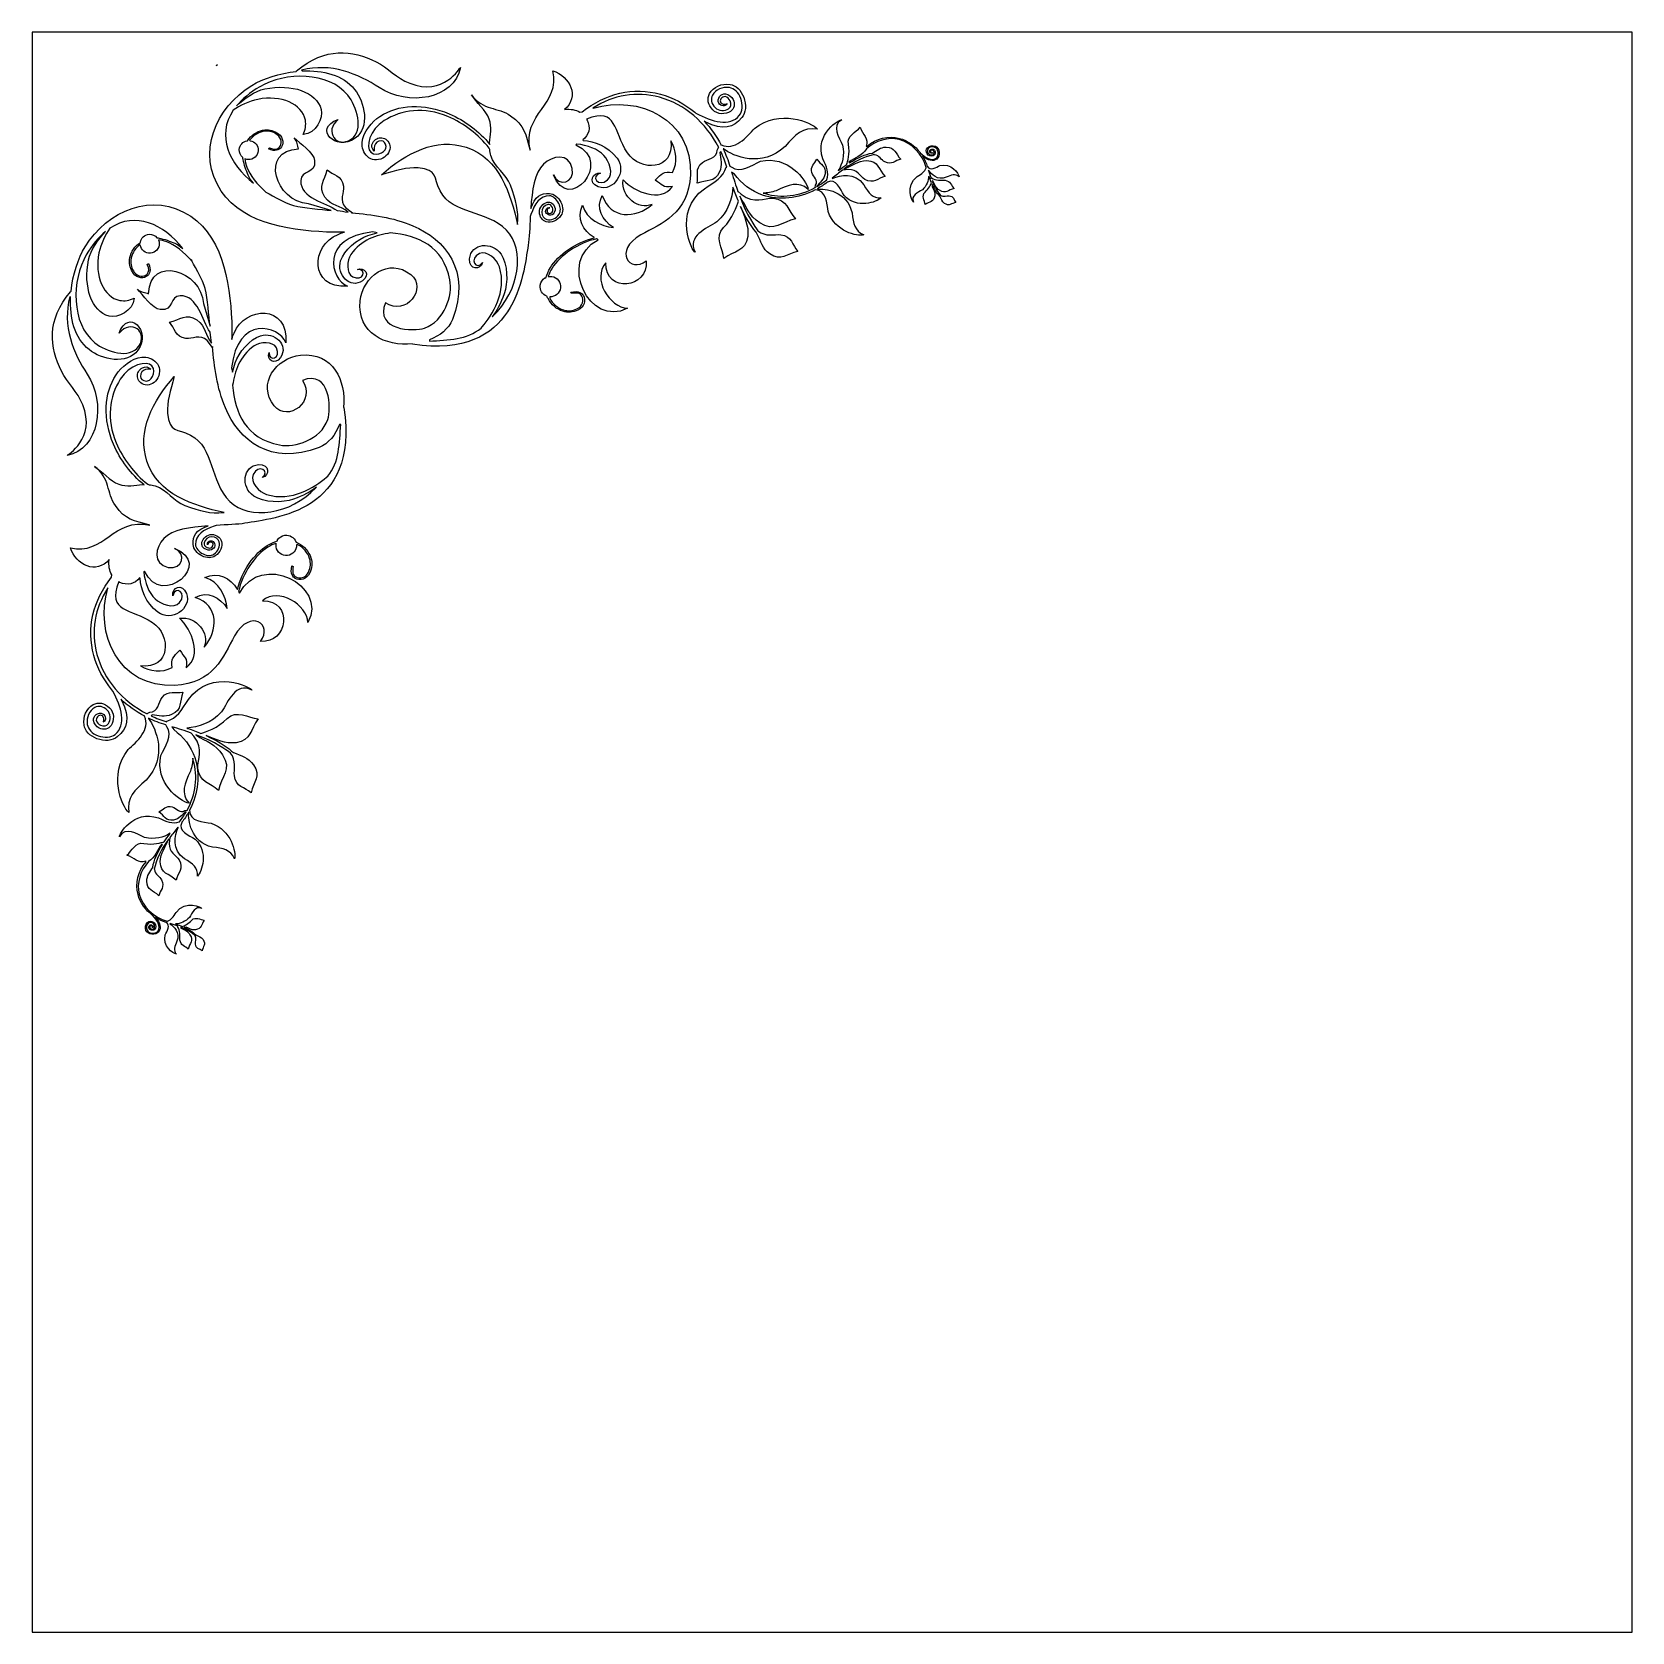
# Model space of a CAD drawing. Header units: centimetres. Extents: x -8.6 to 8.6, y -8.6 to 8.6.
import ezdxf

# ---------------------------------------------------------------- set-up
doc = ezdxf.new("R2010")
doc.units = ezdxf.units.CM
doc.header["$MEASUREMENT"] = 0
doc.layers.add('Camada 1', color=7, linetype='Continuous')

msp = doc.modelspace()

# ---------------------------------------------------------------- linework, layer by layer
at = {"layer": 'Camada 1'}
for points, knots in [([(8.5725, -8.5725), (8.5725, -8.5725), (-8.5725, -8.5725), (-8.5725, -8.5725), (-8.5725, -8.5725), (-8.5725, -8.5725), (-8.5725, 8.5725), (-8.5725, 8.5725), (-8.5725, 8.5725), (-8.5725, 8.5725), (8.5725, 8.5725), (8.5725, 8.5725), (8.5725, 8.5725), (8.5725, 8.5725), (8.5725, -8.5725), (8.5725, -8.5725)], [0, 0, 0, 0, 0.2, 0.2, 0.2, 0.2, 0.4, 0.4, 0.4, 0.4, 0.6, 0.6, 0.6, 0.6, 1, 1, 1, 1]), ([(-5.18631, 6.64324), (-5.23097, 6.64771), (-5.25793, 6.65581), (-5.30238, 6.66036), (-5.30238, 6.66036), (-5.30238, 6.66036), (-5.30238, 6.66036), (-5.30238, 6.66036), (-5.30238, 6.66036), (-5.42925, 6.74299), (-5.69545, 6.79233), (-5.69341, 6.98106), (-5.69341, 6.98106), (-5.69214, 7.09459), (-5.5268, 7.04318), (-5.54424, 7.19389), (-5.54424, 7.19389), (-5.5539, 7.27792), (-5.7032, 7.38553), (-5.76279, 7.43792), (-5.76279, 7.43792), (-5.7262, 7.39765), (-5.73064, 7.35598), (-5.71514, 7.31883), (-5.71514, 7.31883), (-6.13752, 7.30618), (-5.9644, 6.75297), (-5.60912, 6.73042), (-5.60912, 6.73042), (-5.60912, 6.73042), (-5.36565, 6.65993), (-5.36565, 6.65993), (-5.36565, 6.65993), (-5.47887, 6.67356), (-5.65913, 6.68565), (-5.76938, 6.71205), (-5.76938, 6.71205), (-5.84624, 6.73049), (-6.06836, 6.85733), (-6.06836, 6.85733), (-6.06836, 6.85733), (-6.1552, 6.93459), (-6.24039, 7.04272), (-6.2696, 7.12411), (-6.2696, 7.12411), (-6.28082, 7.15528), (-6.28817, 7.18526), (-6.29167, 7.21396), (-6.29167, 7.21396), (-6.29167, 7.21396), (-6.28201, 7.21052), (-6.28201, 7.21052), (-6.28201, 7.21052), (-6.27394, 7.20779), (-6.26542, 7.20607), (-6.25653, 7.20544), (-6.25653, 7.20544), (-6.20033, 7.20147), (-6.15173, 7.24386), (-6.14784, 7.29998), (-6.14784, 7.29998), (-6.144, 7.35348), (-6.18237, 7.40023), (-6.23457, 7.40785), (-6.23457, 7.40785), (-6.23457, 7.40785), (-6.24013, 7.41195), (-6.24013, 7.41195), (-6.24013, 7.41195), (-6.23793, 7.41483), (-6.23563, 7.41772), (-6.2333, 7.42055), (-6.2333, 7.42055), (-6.19245, 7.47027), (-6.13379, 7.50326), (-6.07577, 7.50884), (-6.07577, 7.50884), (-6.02915, 7.51336), (-5.98483, 7.50093), (-5.94464, 7.4719), (-5.94464, 7.4719), (-5.894, 7.4351), (-5.8918, 7.36898), (-5.92361, 7.33593), (-5.92361, 7.33593), (-5.94745, 7.31185), (-5.98465, 7.31058), (-6.02873, 7.33283), (-6.02873, 7.33283), (-6.02873, 7.33283), (-6.03852, 7.3209), (-6.03852, 7.3209), (-6.03852, 7.3209), (-5.96422, 7.28365), (-5.92348, 7.31312), (-5.90951, 7.32781), (-5.90951, 7.32781), (-5.87273, 7.3652), (-5.8749, 7.44108), (-5.93261, 7.48214), (-5.93261, 7.48214), (-5.97627, 7.51384), (-6.02672, 7.52823), (-6.07826, 7.52291), (-6.07826, 7.52291), (-6.14184, 7.51688), (-6.20449, 7.48224), (-6.24836, 7.42803), (-6.24836, 7.42803), (-6.25429, 7.42089), (-6.25982, 7.41358), (-6.26492, 7.40612), (-6.26492, 7.40612), (-6.26492, 7.40612), (-6.26688, 7.40742), (-6.26688, 7.40742), (-6.26688, 7.40742), (-6.31199, 7.39961), (-6.34766, 7.36183), (-6.35096, 7.31413), (-6.35096, 7.31413), (-6.35329, 7.28034), (-6.33889, 7.24925), (-6.31479, 7.22899), (-6.31479, 7.22899), (-6.31442, 7.22568), (-6.30958, 7.21089), (-6.30913, 7.20753), (-6.30913, 7.20753), (-6.30532, 7.1797), (-6.29799, 7.15078), (-6.28714, 7.12085), (-6.28714, 7.12085), (-6.26558, 7.06103), (-6.25412, 7.01491), (-6.19962, 6.95305), (-6.19962, 6.95305), (-6.45915, 7.16019), (-6.60073, 7.45978), (-6.41605, 7.73399), (-6.41605, 7.73399), (-6.35083, 7.78148), (-6.24584, 7.83202), (-6.15337, 7.85059), (-6.15337, 7.85059), (-5.90448, 7.90065), (-5.67604, 7.80114), (-5.64333, 7.6289), (-5.64333, 7.6289), (-5.63341, 7.57657), (-5.64262, 7.52341), (-5.66704, 7.47354), (-5.66704, 7.47354), (-5.5248, 7.48378), (-5.44976, 7.65433), (-5.47397, 7.74146), (-5.47397, 7.74146), (-5.52662, 7.93225), (-5.78644, 8.02062), (-6.07891, 7.9621), (-6.07891, 7.9621), (-6.1839, 7.94101), (-6.3001, 7.85706), (-6.3808, 7.78118), (-6.3808, 7.78118), (-6.32206, 7.85254), (-6.23986, 7.92167), (-6.1304, 7.98639), (-6.1304, 7.98639), (-5.86214, 8.14506), (-5.39338, 8.15115), (-5.18795, 7.89453), (-5.18795, 7.89453), (-5.09371, 7.77668), (-5.00875, 7.52152), (-5.15239, 7.42355), (-5.15239, 7.42355), (-5.30564, 7.31883), (-5.44788, 7.50867), (-5.2928, 7.63524), (-5.2928, 7.63524), (-5.56516, 7.53883), (-5.31476, 7.28655), (-5.10958, 7.4335), (-5.10958, 7.4335), (-4.94691, 7.54997), (-5.00774, 7.82183), (-5.11516, 7.95677), (-5.11516, 7.95677), (-5.2393, 8.11287), (-5.45629, 8.16561), (-5.67653, 8.15505), (-5.67653, 8.15505), (-5.67653, 8.15505), (-5.68317, 8.16246), (-5.68317, 8.16246), (-5.68317, 8.16246), (-5.37493, 8.24834), (-5.0745, 8.1223), (-4.85166, 7.97685), (-4.85166, 7.97685), (-4.54101, 7.77389), (-4.04897, 7.84773), (-3.98142, 8.19307), (-3.98142, 8.19307), (-3.98142, 8.19307), (-4.1629, 7.88052), (-4.52458, 8.02395), (-4.52458, 8.02395), (-4.66708, 8.08044), (-4.76083, 8.18976), (-4.88375, 8.25194), (-4.88375, 8.25194), (-5.13772, 8.38037), (-5.43239, 8.41458), (-5.73663, 8.15584), (-5.73663, 8.15584), (-5.73663, 8.15584), (-5.74105, 8.15015), (-5.74105, 8.15015), (-5.74105, 8.15015), (-5.91962, 8.13187), (-6.09456, 8.07448), (-6.21804, 7.99942), (-6.21804, 7.99942), (-6.60419, 7.76475), (-6.81577, 7.27104), (-6.54439, 6.86752), (-6.54439, 6.86752), (-6.29679, 6.49935), (-5.75008, 6.43503), (-5.33876, 6.4268), (-5.33876, 6.4268), (-5.30167, 6.42606), (-5.26288, 6.42622), (-5.22285, 6.42672), (-5.22285, 6.42672), (-5.22285, 6.42672), (-5.23282, 6.42611), (-5.23282, 6.42611), (-5.23282, 6.42611), (-5.25378, 6.41907), (-5.27404, 6.41145), (-5.29338, 6.40367), (-5.29338, 6.40367), (-5.58305, 6.28746), (-5.60585, 5.81833), (-5.19022, 5.84778), (-5.19022, 5.84778), (-5.37646, 5.91768), (-5.49026, 6.37343), (-4.91931, 6.42976), (-4.91931, 6.42976), (-4.91931, 6.42976), (-4.8751, 6.42047), (-4.8751, 6.42047), (-4.8751, 6.42047), (-4.9064, 6.41304), (-4.93929, 6.40362), (-4.9744, 6.392), (-4.9744, 6.392), (-5.08436, 6.35565), (-5.22938, 6.23404), (-5.26512, 6.12107), (-5.26512, 6.12107), (-5.31253, 5.97124), (-5.16426, 5.81503), (-5.03149, 5.90596), (-5.03149, 5.90596), (-4.93889, 5.96959), (-5.0121, 6.06159), (-5.08486, 6.02931), (-5.08486, 6.02931), (-4.97453, 6.02973), (-5.02813, 5.89421), (-5.13442, 5.94882), (-5.13442, 5.94882), (-5.21088, 5.98795), (-5.19787, 6.12522), (-5.15495, 6.188), (-5.15495, 6.188), (-5.04848, 6.34365), (-4.87865, 6.40083), (-4.73384, 6.41882), (-4.73384, 6.41882), (-4.73384, 6.41882), (-4.73376, 6.42009), (-4.73376, 6.42009), (-4.73376, 6.42009), (-4.43444, 6.39064), (-4.16533, 6.28227), (-4.09466, 5.9164), (-4.09466, 5.9164), (-4.06286, 5.75215), (-4.14991, 5.47386), (-4.3661, 5.39967), (-4.3661, 5.39967), (-4.47953, 5.36078), (-4.904, 5.37091), (-4.78623, 5.67185), (-4.78623, 5.67185), (-4.56192, 5.5171), (-4.3317, 5.82872), (-4.51297, 5.97324), (-4.51297, 5.97324), (-4.75049, 6.16255), (-5.02928, 5.95123), (-5.05595, 5.69204), (-5.05595, 5.69204), (-5.09217, 5.34065), (-4.78137, 5.20251), (-4.49538, 5.23055), (-4.49538, 5.23055), (-4.49538, 5.23055), (-4.4948, 5.22587), (-4.4948, 5.22587), (-4.4948, 5.22587), (-3.37548, 5.05974), (-3.31021, 5.96869), (-3.25541, 6.28722), (-3.25541, 6.28722), (-3.24194, 6.36543), (-3.23877, 6.47748), (-3.23268, 6.59668), (-3.23268, 6.59668), (-3.23268, 6.59668), (-3.22543, 6.61515), (-3.22543, 6.61515), (-3.22543, 6.61515), (-3.18937, 6.72969), (-3.1274, 6.82298), (-3.02839, 6.81753), (-3.02839, 6.81753), (-2.99053, 6.81547), (-2.94981, 6.78284), (-2.927, 6.73646), (-2.927, 6.73646), (-2.90541, 6.69278), (-2.90475, 6.64883), (-2.92531, 6.61883), (-2.92531, 6.61883), (-2.95568, 6.57446), (-3.01011, 6.55131), (-3.05459, 6.56372), (-3.05459, 6.56372), (-3.08846, 6.57319), (-3.10835, 6.60129), (-3.11081, 6.64291), (-3.11081, 6.64291), (-3.11295, 6.67993), (-3.07782, 6.71652), (-3.04628, 6.72332), (-3.04628, 6.72332), (-3.023, 6.72835), (-3.00535, 6.71726), (-2.99514, 6.69112), (-2.99514, 6.69112), (-2.98927, 6.67569), (-2.98585, 6.65627), (-2.99681, 6.64246), (-2.99681, 6.64246), (-3.0148, 6.61997), (-3.05129, 6.62714), (-3.05372, 6.65011), (-3.05372, 6.65011), (-3.057, 6.6812), (-3.02393, 6.68858), (-3.02393, 6.68858), (-3.02393, 6.68858), (-3.04581, 6.69369), (-3.05293, 6.68469), (-3.05798, 6.6789), (-3.05798, 6.6789), (-3.06626, 6.66908), (-3.07221, 6.65408), (-3.06655, 6.64009), (-3.06655, 6.64009), (-3.05967, 6.62332), (-3.04374, 6.61194), (-3.02538, 6.61024), (-3.02538, 6.61024), (-3.00702, 6.60857), (-2.9909, 6.61558), (-2.98027, 6.62979), (-2.98027, 6.62979), (-2.96643, 6.64826), (-2.96318, 6.67654), (-2.97236, 6.70014), (-2.97236, 6.70014), (-2.9867, 6.73729), (-3.01649, 6.75494), (-3.05158, 6.74737), (-3.05158, 6.74737), (-3.09346, 6.73827), (-3.13826, 6.69263), (-3.1354, 6.64159), (-3.1354, 6.64159), (-3.13236, 6.58933), (-3.1054, 6.55243), (-3.06113, 6.54004), (-3.06113, 6.54004), (-3.00689, 6.52491), (-2.94117, 6.55232), (-2.90513, 6.605), (-2.90513, 6.605), (-2.8796, 6.64233), (-2.87949, 6.69559), (-2.90494, 6.74737), (-2.90494, 6.74737), (-2.93198, 6.8023), (-2.97995, 6.8395), (-3.02694, 6.84206), (-3.02694, 6.84206), (-3.11864, 6.84711), (-3.18349, 6.81129), (-3.22781, 6.68003), (-3.22781, 6.68003), (-3.2149, 6.87249), (-3.18706, 7.0673), (-3.0915, 7.1567), (-3.0915, 7.1567), (-2.99728, 7.24483), (-2.81903, 7.28291), (-2.78281, 7.10923), (-2.78281, 7.10923), (-2.75087, 6.9563), (-2.93587, 6.90301), (-2.98358, 7.04353), (-2.98358, 7.04353), (-2.83687, 6.61631), (-2.33077, 7.17177), (-2.74363, 7.36368), (-2.74363, 7.36368), (-2.74363, 7.36368), (-2.73537, 7.37175), (-2.73537, 7.37175), (-2.73537, 7.37175), (-2.62197, 7.36095), (-2.50942, 7.31862), (-2.44544, 7.24927), (-2.44544, 7.24927), (-2.38853, 7.18746), (-2.33294, 7.04917), (-2.40491, 6.98701), (-2.40491, 6.98701), (-2.50474, 6.9007), (-2.59763, 7.0321), (-2.47923, 7.06078), (-2.47923, 7.06078), (-2.56578, 7.07639), (-2.62039, 6.95823), (-2.50405, 6.91436), (-2.50405, 6.91436), (-2.33797, 6.85144), (-2.1951, 7.08237), (-2.30178, 7.21911), (-2.30178, 7.21911), (-2.40851, 7.35606), (-2.54726, 7.40268), (-2.66709, 7.40935), (-2.66709, 7.40935), (-2.66709, 7.40935), (-2.67169, 7.4161), (-2.67169, 7.4161), (-2.67169, 7.4161), (-2.60068, 7.46325), (-2.58686, 7.55294), (-2.62197, 7.62668), (-2.62197, 7.62668), (-2.62197, 7.62668), (-2.63089, 7.63888), (-2.63089, 7.63888), (-2.63089, 7.63888), (-2.29389, 7.76779), (-2.3466, 7.50923), (-2.19287, 7.27891), (-2.19287, 7.27891), (-2.05396, 7.07105), (-1.68794, 7.08653), (-1.7271, 7.40506), (-1.7271, 7.40506), (-1.66754, 7.30616), (-1.65016, 7.17657), (-1.70837, 7.06766), (-1.70837, 7.06766), (-1.80529, 7.08525), (-1.81992, 7.05544), (-1.8963, 6.98492), (-1.8963, 6.98492), (-1.81296, 6.93571), (-1.81756, 6.89927), (-1.70765, 6.91716), (-1.70765, 6.91716), (-1.84275, 6.7396), (-2.10754, 6.85779), (-2.23835, 6.98659), (-2.23835, 6.98659), (-2.25714, 6.80125), (-2.07687, 6.66581), (-1.92675, 6.72415), (-1.92675, 6.72415), (-2.10754, 6.56926), (-2.37255, 6.56482), (-2.46123, 6.81996), (-2.46123, 6.81996), (-2.53523, 6.69394), (-2.46269, 6.55059), (-2.34074, 6.47653), (-2.34074, 6.47653), (-2.48057, 6.49219), (-2.62988, 6.56681), (-2.673, 6.7168), (-2.673, 6.7168), (-2.73735, 6.57355), (-2.67221, 6.44581), (-2.54761, 6.36901), (-2.54761, 6.36901), (-2.54761, 6.36901), (-2.54917, 6.3661), (-2.54917, 6.3661), (-2.54917, 6.3661), (-2.73975, 6.32408), (-2.93649, 6.17994), (-3.01701, 6.04857), (-3.01701, 6.04857), (-3.03968, 6.01163), (-3.05609, 5.97517), (-3.06614, 5.93932), (-3.06614, 5.93932), (-3.06614, 5.93932), (-3.07622, 5.93689), (-3.07622, 5.93689), (-3.07622, 5.93689), (-3.10255, 5.92017), (-3.12157, 5.89239), (-3.12604, 5.85902), (-3.12604, 5.85902), (-3.13297, 5.80772), (-3.10307, 5.75985), (-3.05667, 5.74215), (-3.05667, 5.74215), (-3.05667, 5.74215), (-3.05114, 5.73363), (-3.05114, 5.73363), (-3.05114, 5.73363), (-3.04857, 5.72805), (-3.04582, 5.72249), (-3.04288, 5.71696), (-3.04288, 5.71696), (-3.00835, 5.65034), (-2.94998, 5.60033), (-2.88445, 5.58022), (-2.88445, 5.58022), (-2.83132, 5.56352), (-2.77507, 5.56765), (-2.72226, 5.59146), (-2.72226, 5.59146), (-2.65265, 5.62223), (-2.63386, 5.70161), (-2.6644, 5.74889), (-2.6644, 5.74889), (-2.67607, 5.76736), (-2.7124, 5.80726), (-2.7986, 5.78408), (-2.7986, 5.78408), (-2.7986, 5.78408), (-2.79106, 5.7694), (-2.79106, 5.7694), (-2.79106, 5.7694), (-2.73976, 5.78332), (-2.70092, 5.7739), (-2.68097, 5.74334), (-2.68097, 5.74334), (-2.65491, 5.70164), (-2.67142, 5.63253), (-2.7327, 5.60483), (-2.7327, 5.60483), (-2.78125, 5.58305), (-2.83073, 5.57954), (-2.87875, 5.59435), (-2.87875, 5.59435), (-2.93857, 5.61284), (-2.99316, 5.66026), (-3.02533, 5.72156), (-3.02533, 5.72156), (-3.02533, 5.72156), (-3.023, 5.73508), (-3.023, 5.73508), (-3.023, 5.73508), (-2.96678, 5.7323), (-2.91677, 5.77297), (-2.90915, 5.82988), (-2.90915, 5.82988), (-2.90111, 5.88973), (-2.94307, 5.94495), (-3.003, 5.95296), (-3.003, 5.95296), (-3.01628, 5.95473), (-3.02935, 5.95404), (-3.04171, 5.95127), (-3.04171, 5.95127), (-3.04171, 5.95127), (-3.03988, 5.95741), (-3.03988, 5.95741), (-3.03988, 5.95741), (-3.03009, 5.98498), (-3.01649, 6.01295), (-2.99916, 6.04131), (-2.99916, 6.04131), (-2.91851, 6.17344), (-2.71143, 6.3201), (-2.52328, 6.35505), (-2.52328, 6.35505), (-2.52328, 6.35505), (-2.50439, 6.3456), (-2.50439, 6.3456), (-2.50439, 6.3456), (-2.95109, 6.11838), (-2.59448, 5.39522), (-2.19118, 5.61225), (-2.19118, 5.61225), (-2.38147, 5.61955), (-2.57668, 5.92742), (-2.42311, 6.09898), (-2.42311, 6.09898), (-2.42975, 5.7646), (-1.96244, 5.82818), (-1.98967, 6.11904), (-1.98967, 6.11904), (-2.1694, 5.98159), (-2.34609, 6.23017), (-2.04809, 6.3977), (-2.04809, 6.3977), (-1.82616, 6.52248), (-1.53829, 6.62178), (-1.518, 7.04061), (-1.518, 7.04061), (-1.4886, 7.64402), (-2.07741, 7.90238), (-2.55792, 7.75456), (-2.55792, 7.75456), (-2.55792, 7.75456), (-2.56231, 7.75612), (-2.56231, 7.75612), (-2.56231, 7.75612), (-2.343, 7.89847), (-2.09508, 7.94008), (-1.84823, 7.87293), (-1.84823, 7.87293), (-1.58066, 7.80017), (-1.35063, 7.60223), (-1.21297, 7.3363), (-1.21297, 7.3363), (-1.21297, 7.3363), (-1.21708, 7.33393), (-1.21708, 7.33393), (-1.21708, 7.33393), (-1.21708, 7.33393), (-1.22938, 7.30514), (-1.22938, 7.30514), (-1.22938, 7.30514), (-1.2307, 7.21814), (-1.33617, 7.21484), (-1.3894, 7.17264), (-1.3894, 7.17264), (-1.47303, 7.10626), (-1.43036, 7.03217), (-1.44361, 6.95354), (-1.44361, 6.95354), (-1.34405, 6.99172), (-1.25724, 6.9542), (-1.20493, 7.07342), (-1.20493, 7.07342), (-1.17371, 7.14446), (-1.19271, 7.21323), (-1.20144, 7.28183), (-1.20144, 7.28183), (-1.20144, 7.28183), (-1.19063, 7.29062), (-1.19063, 7.29062), (-1.19063, 7.29062), (-1.16581, 7.23715), (-1.14459, 7.18124), (-1.12747, 7.12327), (-1.12747, 7.12327), (-1.12747, 7.12327), (-1.13424, 7.12502), (-1.13424, 7.12502), (-1.13424, 7.12502), (-1.16305, 7.01903), (-1.25206, 6.96529), (-1.3675, 6.8928), (-1.3675, 6.8928), (-1.71096, 6.64362), (-1.49461, 6.20382), (-1.46574, 6.21409), (-1.46574, 6.21409), (-1.55673, 6.38401), (-1.34443, 6.46933), (-1.23325, 6.53768), (-1.23325, 6.53768), (-1.11308, 6.64751), (-1.06807, 6.78663), (-1.06101, 6.91066), (-1.06101, 6.91066), (-1.06101, 6.91066), (-1.05744, 6.90233), (-1.05744, 6.90233), (-1.05744, 6.90233), (-1.03985, 6.85142), (-1.02201, 6.80348), (-1.00357, 6.75848), (-1.00357, 6.75848), (-1.01677, 6.71117), (-1.06284, 6.57547), (-1.16251, 6.4763), (-1.16251, 6.4763), (-1.26083, 6.37843), (-1.17026, 6.25016), (-1.15886, 6.147), (-1.15886, 6.147), (-1.04811, 6.23034), (-0.92613, 6.21447), (-0.90351, 6.38221), (-0.90351, 6.38221), (-0.88816, 6.49511), (-0.94251, 6.60142), (-0.97738, 6.6963), (-0.97738, 6.6963), (-0.97738, 6.6963), (-0.97958, 6.70228), (-0.97958, 6.70228), (-0.97958, 6.70228), (-0.93084, 6.59285), (-0.87734, 6.50244), (-0.81377, 6.42936), (-0.81377, 6.42936), (-0.81377, 6.42936), (-0.80036, 6.40785), (-0.80036, 6.40785), (-0.80036, 6.40785), (-0.76411, 6.33287), (-0.74377, 6.24807), (-0.6668, 6.19473), (-0.6668, 6.19473), (-0.54604, 6.11115), (-0.48471, 6.19854), (-0.36655, 6.22087), (-0.36655, 6.22087), (-0.42582, 6.28855), (-0.42859, 6.38496), (-0.54819, 6.39931), (-0.54819, 6.39931), (-0.62428, 6.40831), (-0.71094, 6.37283), (-0.79304, 6.44326), (-0.79304, 6.44326), (-0.82945, 6.48768), (-0.90954, 6.601), (-0.98926, 6.81299), (-0.98926, 6.81299), (-0.98926, 6.81299), (-0.98508, 6.80717), (-0.98508, 6.80717), (-0.98508, 6.80717), (-0.91555, 6.70404), (-0.89195, 6.6018), (-0.77378, 6.52586), (-0.77378, 6.52586), (-0.61619, 6.42439), (-0.54174, 6.53851), (-0.39201, 6.57198), (-0.39201, 6.57198), (-0.47056, 6.6558), (-0.47832, 6.77865), (-0.63143, 6.79174), (-0.63143, 6.79174), (-0.72882, 6.79992), (-0.82656, 6.72004), (-0.97301, 6.8346), (-0.97301, 6.8346), (-0.97301, 6.8346), (-1.00479, 6.86402), (-1.00479, 6.86402), (-1.00479, 6.86402), (-1.00479, 6.86402), (-1.00733, 6.86243), (-1.00733, 6.86243), (-1.00733, 6.86243), (-1.03006, 6.92627), (-1.05247, 6.99536), (-1.0752, 7.06994), (-1.0752, 7.06994), (-1.0752, 7.06994), (-1.04374, 7.05004), (-1.04374, 7.05004), (-1.04374, 7.05004), (-0.96944, 6.94505), (-0.86687, 6.86695), (-0.74386, 6.82496), (-0.74386, 6.82496), (-0.56463, 6.76381), (-0.35963, 6.78572), (-0.17932, 6.87991), (-0.17932, 6.87991), (-0.05989, 6.88073), (-0.05208, 6.73333), (-0.04081, 6.64835), (-0.04081, 6.64835), (0.03142, 6.43118), (0.27129, 6.38004), (0.34006, 6.39784), (0.34006, 6.39784), (0.24021, 6.44285), (0.23084, 6.52201), (0.2151, 6.63343), (0.2151, 6.63343), (0.16472, 6.87214), (-0.08253, 6.89854), (-0.15587, 6.88836), (-0.15587, 6.88836), (-0.15587, 6.88836), (-0.15658, 6.89228), (-0.15658, 6.89228), (-0.15658, 6.89228), (-0.12004, 6.91284), (-0.08467, 6.93644), (-0.05083, 6.96298), (-0.05083, 6.96298), (-0.05083, 6.96298), (-0.04734, 6.9633), (-0.04734, 6.9633), (-0.04734, 6.9633), (0.04217, 7.00754), (0.08998, 6.88596), (0.12861, 6.82162), (0.12861, 6.82162), (0.26622, 6.67284), (0.47892, 6.74762), (0.52789, 6.79654), (0.52789, 6.79654), (0.43089, 6.78556), (0.39435, 6.84813), (0.34088, 6.93497), (0.34088, 6.93497), (0.24111, 7.07393), (0.0913, 7.04374), (0.00409, 7.00254), (0.00409, 7.00254), (0.00409, 7.00254), (0.00129, 7.00532), (0.00129, 7.00532), (0.00129, 7.00532), (0.03979, 7.03646), (0.07627, 7.06496), (0.11115, 7.09073), (0.11115, 7.09073), (0.11115, 7.09073), (0.17812, 7.09824), (0.17812, 7.09824), (0.17812, 7.09824), (0.27099, 7.10583), (0.29541, 7.0241), (0.35298, 6.99185), (0.35298, 6.99185), (0.44352, 6.94126), (0.49432, 7.00709), (0.56991, 7.02421), (0.56991, 7.02421), (0.49884, 7.09962), (0.50046, 7.19153), (0.37401, 7.19439), (0.37401, 7.19439), (0.27812, 7.19656), (0.20984, 7.13319), (0.1308, 7.10229), (0.1308, 7.10229), (0.1308, 7.10229), (0.12598, 7.10163), (0.12598, 7.10163), (0.12598, 7.10163), (0.24891, 7.19082), (0.35098, 7.24252), (0.45301, 7.25824), (0.45301, 7.25824), (0.45301, 7.25824), (0.45642, 7.25787), (0.45642, 7.25787), (0.45642, 7.25787), (0.50706, 7.24927), (0.52836, 7.20003), (0.56752, 7.17976), (0.56752, 7.17976), (0.63986, 7.14253), (0.67796, 7.19542), (0.7368, 7.21088), (0.7368, 7.21088), (0.67891, 7.26803), (0.6778, 7.34013), (0.57866, 7.33896), (0.57866, 7.33896), (0.51939, 7.3383), (0.47743, 7.30332), (0.43232, 7.27565), (0.43232, 7.27565), (0.43232, 7.27565), (0.43232, 7.27565), (0.43232, 7.27565), (0.43232, 7.27565), (0.35294, 7.26274), (0.27447, 7.22504), (0.18761, 7.17053), (0.18761, 7.17053), (0.18761, 7.17053), (0.182, 7.17836), (0.182, 7.17836), (0.182, 7.17836), (0.23854, 7.22538), (0.32969, 7.24612), (0.36792, 7.3188), (0.36792, 7.3188), (0.46822, 7.40786), (0.60014, 7.45191), (0.72016, 7.41926), (0.72016, 7.41926), (0.85436, 7.3828), (0.96522, 7.26824), (1.01006, 7.11996), (1.01006, 7.11996), (1.01006, 7.11996), (1.00778, 7.1161), (1.00778, 7.1161), (1.00778, 7.1161), (0.99579, 7.07432), (0.96029, 7.05281), (0.91414, 7.02389), (0.91414, 7.02389), (0.77555, 6.92335), (0.86273, 6.746), (0.87445, 6.7501), (0.87445, 6.7501), (0.83775, 6.8186), (0.9235, 6.85313), (0.96824, 6.88059), (0.96824, 6.88059), (1.01573, 6.92401), (1.03412, 6.9787), (1.03759, 7.02791), (1.03759, 7.02791), (1.03759, 7.02791), (1.03873, 7.02937), (1.03873, 7.02937), (1.03873, 7.02937), (1.04767, 7.00333), (1.05672, 6.97923), (1.06627, 6.95701), (1.06627, 6.95701), (1.06048, 6.93772), (1.03568, 6.89449), (0.99687, 6.85583), (0.99687, 6.85583), (0.95718, 6.81635), (0.99372, 6.76468), (0.99838, 6.72304), (0.99838, 6.72304), (1.04304, 6.7567), (1.09223, 6.75024), (1.10138, 6.81792), (1.10138, 6.81792), (1.10778, 6.86465), (1.08794, 6.87854), (1.07405, 6.91799), (1.07405, 6.91799), (1.07405, 6.91799), (1.07492, 6.9377), (1.07492, 6.9377), (1.07492, 6.9377), (1.10008, 6.88341), (1.1203, 6.84528), (1.15636, 6.8139), (1.15636, 6.8139), (1.16893, 6.78572), (1.17832, 6.75543), (1.20668, 6.73577), (1.20668, 6.73577), (1.25531, 6.70206), (1.28005, 6.73728), (1.32781, 6.74625), (1.32781, 6.74625), (1.30384, 6.77353), (1.30275, 6.81242), (1.25449, 6.81819), (1.25449, 6.81819), (1.22591, 6.82166), (1.19647, 6.80089), (1.16572, 6.82099), (1.16572, 6.82099), (1.16572, 6.82099), (1.17358, 6.8139), (1.17358, 6.8139), (1.17358, 6.8139), (1.13307, 6.85044), (1.10243, 6.90227), (1.07431, 6.97244), (1.07431, 6.97244), (1.07431, 6.97244), (1.07928, 6.97728), (1.07928, 6.97728), (1.07928, 6.97728), (1.10082, 6.93828), (1.11137, 6.90298), (1.15371, 6.87587), (1.15371, 6.87587), (1.21732, 6.83497), (1.24735, 6.88092), (1.3077, 6.89455), (1.3077, 6.89455), (1.27603, 6.92826), (1.27293, 6.97779), (1.21118, 6.98311), (1.21118, 6.98311), (1.17186, 6.98636), (1.10979, 6.97467), (1.06637, 7.00952), (1.06637, 7.00952), (1.06637, 7.00952), (1.06224, 7.00412), (1.06224, 7.00412), (1.06224, 7.00412), (1.05279, 7.03002), (1.04359, 7.05812), (1.03422, 7.08852), (1.03422, 7.08852), (1.03422, 7.08852), (1.03562, 7.09326), (1.03562, 7.09326), (1.03562, 7.09326), (1.06539, 7.04384), (1.12915, 6.98028), (1.22408, 7.01537), (1.22408, 7.01537), (1.2797, 7.04051), (1.31864, 7.05929), (1.36315, 7.02132), (1.36315, 7.02132), (1.35513, 7.06199), (1.27488, 7.17017), (1.15691, 7.14255), (1.15691, 7.14255), (1.1163, 7.12355), (1.05169, 7.07924), (1.02229, 7.13162), (1.02229, 7.13162), (1.02229, 7.13162), (1.02136, 7.13122), (1.02136, 7.13122), (1.02136, 7.13122), (1.00916, 7.16945), (0.99273, 7.20544), (0.97262, 7.23846), (0.97262, 7.23846), (0.97262, 7.23846), (0.97034, 7.24399), (0.97034, 7.24399), (0.97034, 7.24399), (1.03003, 7.19322), (1.08181, 7.18171), (1.12221, 7.21108), (1.12221, 7.21108), (1.1419, 7.2255), (1.15224, 7.25505), (1.14856, 7.28646), (1.14856, 7.28646), (1.14515, 7.31607), (1.13022, 7.33914), (1.10866, 7.34819), (1.10866, 7.34819), (1.07818, 7.361), (1.04196, 7.35446), (1.02272, 7.33269), (1.02272, 7.33269), (1.0069, 7.31491), (1.00557, 7.29131), (1.01888, 7.26773), (1.01888, 7.26773), (1.03195, 7.24487), (1.06415, 7.23757), (1.08481, 7.24535), (1.08481, 7.24535), (1.10227, 7.25194), (1.11024, 7.26789), (1.106, 7.28811), (1.106, 7.28811), (1.10335, 7.30092), (1.09412, 7.31229), (1.0829, 7.31642), (1.0829, 7.31642), (1.07427, 7.3196), (1.06533, 7.31806), (1.05784, 7.31219), (1.05784, 7.31219), (1.0503, 7.30634), (1.04667, 7.29698), (1.04834, 7.28782), (1.04834, 7.28782), (1.04985, 7.28001), (1.05662, 7.27523), (1.06302, 7.27324), (1.06302, 7.27324), (1.06675, 7.27216), (1.07233, 7.27028), (1.08032, 7.27858), (1.08032, 7.27858), (1.08032, 7.27858), (1.06405, 7.27247), (1.05669, 7.28699), (1.05669, 7.28699), (1.05127, 7.29763), (1.06521, 7.31096), (1.07923, 7.3062), (1.07923, 7.3062), (1.0878, 7.30334), (1.09174, 7.29392), (1.0936, 7.28548), (1.0936, 7.28548), (1.09648, 7.27132), (1.09193, 7.26159), (1.08053, 7.25728), (1.08053, 7.25728), (1.06487, 7.25135), (1.03939, 7.25747), (1.02999, 7.27405), (1.02999, 7.27405), (1.01935, 7.29278), (1.02007, 7.31062), (1.03211, 7.32422), (1.03211, 7.32422), (1.04793, 7.34208), (1.07809, 7.34724), (1.10363, 7.33652), (1.10363, 7.33652), (1.12109, 7.32924), (1.13303, 7.30998), (1.13594, 7.28495), (1.13594, 7.28495), (1.13909, 7.25839), (1.13052, 7.23288), (1.11475, 7.2214), (1.11475, 7.2214), (1.06509, 7.18528), (0.99878, 7.22558), (0.94489, 7.27911), (0.94489, 7.27911), (0.94489, 7.27911), (0.94701, 7.27636), (0.94701, 7.27636), (0.94701, 7.27636), (0.8897, 7.35298), (0.81162, 7.409), (0.72381, 7.43286), (0.72381, 7.43286), (0.60258, 7.46585), (0.47597, 7.43413), (0.3739, 7.34581), (0.3739, 7.34581), (0.3739, 7.34581), (0.36572, 7.34777), (0.36572, 7.34777), (0.36572, 7.34777), (0.3944, 7.43254), (0.32966, 7.4707), (0.30177, 7.5519), (0.30177, 7.5519), (0.25631, 7.49856), (0.15723, 7.46107), (0.17514, 7.3691), (0.17514, 7.3691), (0.19493, 7.26837), (0.16786, 7.18069), (0.15657, 7.15129), (0.15657, 7.15129), (0.15657, 7.15129), (0.15919, 7.15222), (0.15919, 7.15222), (0.15919, 7.15222), (0.13128, 7.1337), (0.1026, 7.11325), (0.07283, 7.09094), (0.07283, 7.09094), (0.07283, 7.09094), (0.06725, 7.08705), (0.06725, 7.08705), (0.06725, 7.08705), (0.11046, 7.15918), (0.13824, 7.25427), (0.11241, 7.36156), (0.11241, 7.36156), (0.076, 7.44183), (-0.01036, 7.56979), (0.10476, 7.63046), (0.10476, 7.63046), (0.09243, 7.6471), (-0.1948, 7.48295), (-0.09696, 7.21374), (-0.09696, 7.21374), (-0.05899, 7.1278), (-0.02915, 7.0633), (-0.05574, 6.99146), (-0.05574, 6.99146), (-0.05574, 6.99146), (-0.05653, 6.98852), (-0.05653, 6.98852), (-0.05653, 6.98852), (-0.08926, 6.96211), (-0.12355, 6.93857), (-0.15898, 6.91801), (-0.15898, 6.91801), (-0.15898, 6.91801), (-0.16446, 6.91724), (-0.16446, 6.91724), (-0.16446, 6.91724), (-0.13186, 6.95944), (-0.08511, 6.99193), (-0.07421, 7.05117), (-0.07421, 7.05117), (-0.05844, 7.13764), (-0.1212, 7.14954), (-0.16248, 7.20852), (-0.16248, 7.20852), (-0.18476, 7.15947), (-0.23667, 7.13409), (-0.21503, 7.06541), (-0.21503, 7.06541), (-0.20119, 7.02175), (-0.14341, 6.97998), (-0.17563, 6.93079), (-0.17563, 6.93079), (-0.17563, 6.93079), (-0.18103, 6.90251), (-0.18103, 6.90251), (-0.18103, 6.90251), (-0.18103, 6.90251), (-0.18042, 6.90606), (-0.18042, 6.90606), (-0.18042, 6.90606), (-0.35002, 6.81438), (-0.54316, 6.78917), (-0.7143, 6.84028), (-0.7143, 6.84028), (-0.7143, 6.84028), (-0.73645, 6.84671), (-0.73645, 6.84671), (-0.73645, 6.84671), (-0.69414, 6.84613), (-0.6484, 6.85359), (-0.59924, 6.87169), (-0.59924, 6.87169), (-0.46166, 6.93397), (-0.36492, 6.98043), (-0.25475, 6.8864), (-0.25475, 6.8864), (-0.27451, 6.98726), (-0.4734, 7.25544), (-0.76579, 7.18691), (-0.76579, 7.18691), (-0.85564, 7.14516), (-0.99249, 7.05332), (-1.07279, 7.12553), (-1.07279, 7.12553), (-1.07279, 7.12553), (-1.09422, 7.13326), (-1.09422, 7.13326), (-1.09422, 7.13326), (-1.11346, 7.19851), (-1.13769, 7.26127), (-1.16648, 7.32093), (-1.16648, 7.32093), (-1.16648, 7.32093), (-1.16299, 7.32019), (-1.16299, 7.32019), (-1.16299, 7.32019), (-1.06163, 7.24211), (-0.74918, 7.10866), (-0.5036, 7.34609), (-0.5036, 7.34609), (-0.39171, 7.46973), (-0.31445, 7.55908), (-0.15461, 7.53148), (-0.15461, 7.53148), (-0.22427, 7.61043), (-0.56106, 7.74675), (-0.82988, 7.54013), (-0.82988, 7.54013), (-0.91026, 7.44946), (-1.04946, 7.29288), (-1.18614, 7.36402), (-1.18614, 7.36402), (-1.18614, 7.36402), (-1.18678, 7.36124), (-1.18678, 7.36124), (-1.18678, 7.36124), (-1.23689, 7.45615), (-1.29851, 7.54251), (-1.36926, 7.61783), (-1.36926, 7.61783), (-1.36926, 7.61783), (-1.35823, 7.60939), (-1.35823, 7.60939), (-1.35823, 7.60939), (-1.1631, 7.51083), (-1.05555, 7.5492), (-0.96649, 7.6549), (-0.96649, 7.6549), (-0.9235, 7.70612), (-0.91535, 7.79161), (-0.94572, 7.87297), (-0.94572, 7.87297), (-0.9744, 7.94959), (-1.02938, 8.00119), (-1.09283, 8.01106), (-1.09283, 8.01106), (-1.18247, 8.02503), (-1.27425, 7.98383), (-1.31143, 7.91311), (-1.31143, 7.91311), (-1.34172, 7.85551), (-1.32974, 7.79159), (-1.27873, 7.73782), (-1.27873, 7.73782), (-1.22896, 7.6853), (-1.13829, 7.68715), (-1.0881, 7.72173), (-1.0881, 7.72173), (-1.04616, 7.7506), (-1.03555, 7.7983), (-1.06, 7.84931), (-1.06, 7.84931), (-1.0755, 7.88164), (-1.10768, 7.90583), (-1.14027, 7.9094), (-1.14027, 7.9094), (-1.1653, 7.91218), (-1.18819, 7.90239), (-1.20422, 7.88183), (-1.20422, 7.88183), (-1.22049, 7.86117), (-1.22391, 7.83381), (-1.21332, 7.81047), (-1.21332, 7.81047), (-1.20451, 7.79089), (-1.18332, 7.7825), (-1.16495, 7.78152), (-1.16495, 7.78152), (-1.15423, 7.78104), (-1.13799, 7.7798), (-1.1219, 7.80724), (-1.1219, 7.80724), (-1.1219, 7.80724), (-1.16159, 7.78017), (-1.19059, 7.8138), (-1.19059, 7.8138), (-1.21207, 7.83875), (-1.18392, 7.88333), (-1.14336, 7.87995), (-1.14336, 7.87995), (-1.11852, 7.87786), (-1.10158, 7.85556), (-1.09137, 7.83434), (-1.09137, 7.83434), (-1.07425, 7.79857), (-1.07991, 7.76954), (-1.10777, 7.75041), (-1.10777, 7.75041), (-1.14563, 7.7244), (-1.21747, 7.72379), (-1.25342, 7.76176), (-1.25342, 7.76176), (-1.29409, 7.80481), (-1.30385, 7.85267), (-1.28054, 7.89694), (-1.28054, 7.89694), (-1.25022, 7.95486), (-1.17346, 7.98843), (-1.09816, 7.97669), (-1.09816, 7.97669), (-1.04733, 7.96886), (-1.00249, 7.92544), (-0.97825, 7.86075), (-0.97825, 7.86075), (-0.95261, 7.79217), (-0.95856, 7.71851), (-0.99312, 7.67739), (-0.99312, 7.67739), (-1.09628, 7.55483), (-1.28522, 7.60661), (-1.45733, 7.70409), (-1.45733, 7.70409), (-1.45733, 7.70409), (-1.46971, 7.71227), (-1.46971, 7.71227), (-1.46971, 7.71227), (-1.57933, 7.803), (-1.70463, 7.87001), (-1.83915, 7.90663), (-1.83915, 7.90663), (-2.12784, 7.98513), (-2.42856, 7.91578), (-2.67603, 7.71621), (-2.67603, 7.71621), (-2.67603, 7.71621), (-2.70341, 7.71436), (-2.70341, 7.71436), (-2.70341, 7.71436), (-2.74535, 7.73849), (-2.79982, 7.7504), (-2.8656, 7.74151), (-2.8656, 7.74151), (-2.70304, 7.88063), (-2.80475, 8.09552), (-2.99265, 8.15781), (-2.99265, 8.15781), (-2.90047, 7.79647), (-3.32452, 7.69609), (-3.23498, 7.30487), (-3.23498, 7.30487), (-3.28216, 7.47746), (-3.29303, 7.5708), (-3.4435, 7.6751), (-3.4435, 7.6751), (-3.58198, 7.77109), (-3.73785, 7.72855), (-3.86424, 7.90066), (-3.86424, 7.90066), (-3.81516, 7.82327), (-3.70464, 7.72797), (-3.67348, 7.63928), (-3.67348, 7.63928), (-3.64117, 7.54734), (-3.66345, 7.4687), (-3.66874, 7.38372), (-3.66874, 7.38372), (-3.66874, 7.38372), (-3.6666, 7.36689), (-3.6666, 7.36689), (-3.6666, 7.36689), (-3.7791, 7.51014), (-3.92991, 7.62205), (-4.10311, 7.69563), (-4.10311, 7.69563), (-4.36883, 7.80832), (-4.65273, 7.79794), (-4.84442, 7.66851), (-4.84442, 7.66851), (-4.92837, 7.61192), (-5.02362, 7.50092), (-5.03421, 7.39165), (-5.03421, 7.39165), (-5.03987, 7.33265), (-5.02095, 7.28092), (-4.9778, 7.23772), (-4.9778, 7.23772), (-4.93793, 7.19782), (-4.8708, 7.19081), (-4.81468, 7.22076), (-4.81468, 7.22076), (-4.76245, 7.24857), (-4.72739, 7.30111), (-4.7379, 7.35456), (-4.7379, 7.35456), (-4.74764, 7.40401), (-4.78441, 7.43327), (-4.8223, 7.43872), (-4.8223, 7.43872), (-4.86029, 7.44422), (-4.90279, 7.42163), (-4.92115, 7.38615), (-4.92115, 7.38615), (-4.93732, 7.35514), (-4.93197, 7.32194), (-4.90681, 7.29497), (-4.90681, 7.29497), (-4.90681, 7.29497), (-4.91811, 7.41073), (-4.8268, 7.40739), (-4.8268, 7.40739), (-4.80206, 7.40644), (-4.78558, 7.38273), (-4.7783, 7.34617), (-4.7783, 7.34617), (-4.77047, 7.30638), (-4.86572, 7.22028), (-4.94292, 7.2851), (-4.94292, 7.2851), (-5.00467, 7.33701), (-4.9512, 7.52725), (-4.79885, 7.62266), (-4.79885, 7.62266), (-4.61197, 7.73971), (-4.37134, 7.77498), (-4.11554, 7.66648), (-4.11554, 7.66648), (-3.94446, 7.5938), (-3.78846, 7.47532), (-3.67329, 7.32842), (-3.67329, 7.32842), (-3.67329, 7.32842), (-3.6681, 7.31456), (-3.6681, 7.31456), (-3.6681, 7.31456), (-3.66601, 7.29316), (-3.66191, 7.27106), (-3.65474, 7.24807), (-3.65474, 7.24807), (-3.6159, 7.12311), (-3.4898, 7.04947), (-3.44609, 6.92967), (-3.44609, 6.92967), (-3.38439, 6.76044), (-3.35724, 6.66212), (-3.36878, 6.51089), (-3.36878, 6.51089), (-3.44548, 6.84175), (-3.55833, 7.21638), (-3.92054, 7.33766), (-3.92054, 7.33766), (-4.2355, 7.4432), (-4.5698, 7.27567), (-4.82597, 7.04358), (-4.82597, 7.04358), (-4.67423, 7.08409), (-4.55337, 7.12737), (-4.43558, 7.11547), (-4.43558, 7.11547), (-4.21891, 7.09359), (-4.27503, 7.01506), (-4.19933, 6.87155), (-4.19933, 6.87155), (-4.05939, 6.60649), (-3.71152, 6.67216), (-3.4889, 6.44811), (-3.4889, 6.44811), (-3.28255, 6.24044), (-3.34846, 5.797), (-3.63482, 5.52654), (-3.63482, 5.52654), (-3.63482, 5.52654), (-3.64117, 5.51897), (-3.64117, 5.51897), (-3.64117, 5.51897), (-3.59225, 5.58551), (-3.5514, 5.66322), (-3.51322, 5.76654), (-3.51322, 5.76654), (-3.46996, 5.8833), (-3.47493, 6.0865), (-3.54579, 6.19236), (-3.54579, 6.19236), (-3.6399, 6.33243), (-3.87043, 6.31269), (-3.88308, 6.14026), (-3.88308, 6.14026), (-3.89165, 6.01982), (-3.76526, 6.01972), (-3.74375, 6.1024), (-3.74375, 6.1024), (-3.81733, 6.00948), (-3.8952, 6.14534), (-3.77815, 6.19799), (-3.77815, 6.19799), (-3.69391, 6.23596), (-3.58739, 6.13303), (-3.56349, 6.05496), (-3.56349, 6.05496), (-3.48083, 5.78506), (-3.64096, 5.54003), (-3.74928, 5.41308), (-3.74928, 5.41308), (-3.74928, 5.41308), (-3.7582, 5.40004), (-3.7582, 5.40004), (-3.7582, 5.40004), (-3.83617, 5.34136), (-3.92364, 5.30082), (-4.01789, 5.28743), (-4.01789, 5.28743), (-4.11105, 5.27417), (-4.2163, 5.2656), (-4.31285, 5.2601), (-4.31285, 5.2601), (-4.31285, 5.2601), (-4.31462, 5.27277), (-4.31462, 5.27277), (-4.31462, 5.27277), (-4.20032, 5.31666), (-4.10705, 5.39133), (-4.0675, 5.49267), (-4.0675, 5.49267), (-3.86221, 6.01776), (-4.14767, 6.35048), (-4.49247, 6.49645), (-4.49247, 6.49645), (-4.71038, 6.58876), (-4.92628, 6.61363), (-5.14922, 6.63631), (-5.14922, 6.63631), (-5.14922, 6.63631), (-5.13681, 6.63382), (-5.13681, 6.63382), (-5.13681, 6.63382), (-5.13681, 6.63382), (-5.21457, 6.69171), (-5.21457, 6.69171), (-5.21457, 6.69171), (-5.28381, 6.77045), (-5.22653, 6.84752), (-5.23616, 6.92116), (-5.23616, 6.92116), (-5.2514, 7.03697), (-5.34496, 7.03861), (-5.41137, 7.09539), (-5.41137, 7.09539), (-5.43156, 6.98045), (-5.5157, 6.91997), (-5.43315, 6.80382), (-5.43315, 6.80382), (-5.36361, 6.70557), (-5.26976, 6.71153), (-5.18631, 6.64324), (-5.18631, 6.64324), (-5.18631, 6.64324), (-5.18631, 6.64324), (-5.18631, 6.64324)], [0, 0, 0, 0, 0.00244499, 0.00244499, 0.00244499, 0.00244499, 0.00488998, 0.00488998, 0.00488998, 0.00488998, 0.00733496, 0.00733496, 0.00733496, 0.00733496, 0.00977995, 0.00977995, 0.00977995, 0.00977995, 0.01222494, 0.01222494, 0.01222494, 0.01222494, 0.01466993, 0.01466993, 0.01466993, 0.01466993, 0.01711491, 0.01711491, 0.01711491, 0.01711491, 0.0195599, 0.0195599, 0.0195599, 0.0195599, 0.02200489, 0.02200489, 0.02200489, 0.02200489, 0.02444988, 0.02444988, 0.02444988, 0.02444988, 0.02689487, 0.02689487, 0.02689487, 0.02689487, 0.02933985, 0.02933985, 0.02933985, 0.02933985, 0.03178484, 0.03178484, 0.03178484, 0.03178484, 0.03422983, 0.03422983, 0.03422983, 0.03422983, 0.03667482, 0.03667482, 0.03667482, 0.03667482, 0.0391198, 0.0391198, 0.0391198, 0.0391198, 0.04156479, 0.04156479, 0.04156479, 0.04156479, 0.04400978, 0.04400978, 0.04400978, 0.04400978, 0.04645477, 0.04645477, 0.04645477, 0.04645477, 0.04889976, 0.04889976, 0.04889976, 0.04889976, 0.05134474, 0.05134474, 0.05134474, 0.05134474, 0.05378973, 0.05378973, 0.05378973, 0.05378973, 0.05623472, 0.05623472, 0.05623472, 0.05623472, 0.05867971, 0.05867971, 0.05867971, 0.05867971, 0.06112469, 0.06112469, 0.06112469, 0.06112469, 0.06356968, 0.06356968, 0.06356968, 0.06356968, 0.06601467, 0.06601467, 0.06601467, 0.06601467, 0.06845966, 0.06845966, 0.06845966, 0.06845966, 0.07090465, 0.07090465, 0.07090465, 0.07090465, 0.07334963, 0.07334963, 0.07334963, 0.07334963, 0.07579462, 0.07579462, 0.07579462, 0.07579462, 0.07823961, 0.07823961, 0.07823961, 0.07823961, 0.0806846, 0.0806846, 0.0806846, 0.0806846, 0.08312958, 0.08312958, 0.08312958, 0.08312958, 0.08557457, 0.08557457, 0.08557457, 0.08557457, 0.08801956, 0.08801956, 0.08801956, 0.08801956, 0.09046455, 0.09046455, 0.09046455, 0.09046455, 0.09290954, 0.09290954, 0.09290954, 0.09290954, 0.09535452, 0.09535452, 0.09535452, 0.09535452, 0.09779951, 0.09779951, 0.09779951, 0.09779951, 0.1002445, 0.1002445, 0.1002445, 0.1002445, 0.10268949, 0.10268949, 0.10268949, 0.10268949, 0.10513447, 0.10513447, 0.10513447, 0.10513447, 0.10757946, 0.10757946, 0.10757946, 0.10757946, 0.11002445, 0.11002445, 0.11002445, 0.11002445, 0.11246944, 0.11246944, 0.11246944, 0.11246944, 0.11491443, 0.11491443, 0.11491443, 0.11491443, 0.11735941, 0.11735941, 0.11735941, 0.11735941, 0.1198044, 0.1198044, 0.1198044, 0.1198044, 0.12224939, 0.12224939, 0.12224939, 0.12224939, 0.12469438, 0.12469438, 0.12469438, 0.12469438, 0.12713936, 0.12713936, 0.12713936, 0.12713936, 0.12958435, 0.12958435, 0.12958435, 0.12958435, 0.13202934, 0.13202934, 0.13202934, 0.13202934, 0.13447433, 0.13447433, 0.13447433, 0.13447433, 0.13691932, 0.13691932, 0.13691932, 0.13691932, 0.1393643, 0.1393643, 0.1393643, 0.1393643, 0.14180929, 0.14180929, 0.14180929, 0.14180929, 0.14425428, 0.14425428, 0.14425428, 0.14425428, 0.14669927, 0.14669927, 0.14669927, 0.14669927, 0.14914425, 0.14914425, 0.14914425, 0.14914425, 0.15158924, 0.15158924, 0.15158924, 0.15158924, 0.15403423, 0.15403423, 0.15403423, 0.15403423, 0.15647922, 0.15647922, 0.15647922, 0.15647922, 0.15892421, 0.15892421, 0.15892421, 0.15892421, 0.16136919, 0.16136919, 0.16136919, 0.16136919, 0.16381418, 0.16381418, 0.16381418, 0.16381418, 0.16625917, 0.16625917, 0.16625917, 0.16625917, 0.16870416, 0.16870416, 0.16870416, 0.16870416, 0.17114914, 0.17114914, 0.17114914, 0.17114914, 0.17359413, 0.17359413, 0.17359413, 0.17359413, 0.17603912, 0.17603912, 0.17603912, 0.17603912, 0.17848411, 0.17848411, 0.17848411, 0.17848411, 0.1809291, 0.1809291, 0.1809291, 0.1809291, 0.18337408, 0.18337408, 0.18337408, 0.18337408, 0.18581907, 0.18581907, 0.18581907, 0.18581907, 0.18826406, 0.18826406, 0.18826406, 0.18826406, 0.19070905, 0.19070905, 0.19070905, 0.19070905, 0.19315403, 0.19315403, 0.19315403, 0.19315403, 0.19559902, 0.19559902, 0.19559902, 0.19559902, 0.19804401, 0.19804401, 0.19804401, 0.19804401, 0.200489, 0.200489, 0.200489, 0.200489, 0.20293399, 0.20293399, 0.20293399, 0.20293399, 0.20537897, 0.20537897, 0.20537897, 0.20537897, 0.20782396, 0.20782396, 0.20782396, 0.20782396, 0.21026895, 0.21026895, 0.21026895, 0.21026895, 0.21271394, 0.21271394, 0.21271394, 0.21271394, 0.21515892, 0.21515892, 0.21515892, 0.21515892, 0.21760391, 0.21760391, 0.21760391, 0.21760391, 0.2200489, 0.2200489, 0.2200489, 0.2200489, 0.22249389, 0.22249389, 0.22249389, 0.22249389, 0.22493888, 0.22493888, 0.22493888, 0.22493888, 0.22738386, 0.22738386, 0.22738386, 0.22738386, 0.22982885, 0.22982885, 0.22982885, 0.22982885, 0.23227384, 0.23227384, 0.23227384, 0.23227384, 0.23471883, 0.23471883, 0.23471883, 0.23471883, 0.23716381, 0.23716381, 0.23716381, 0.23716381, 0.2396088, 0.2396088, 0.2396088, 0.2396088, 0.24205379, 0.24205379, 0.24205379, 0.24205379, 0.24449878, 0.24449878, 0.24449878, 0.24449878, 0.24694377, 0.24694377, 0.24694377, 0.24694377, 0.24938875, 0.24938875, 0.24938875, 0.24938875, 0.25183374, 0.25183374, 0.25183374, 0.25183374, 0.25427873, 0.25427873, 0.25427873, 0.25427873, 0.25672372, 0.25672372, 0.25672372, 0.25672372, 0.2591687, 0.2591687, 0.2591687, 0.2591687, 0.26161369, 0.26161369, 0.26161369, 0.26161369, 0.26405868, 0.26405868, 0.26405868, 0.26405868, 0.26650367, 0.26650367, 0.26650367, 0.26650367, 0.26894866, 0.26894866, 0.26894866, 0.26894866, 0.27139364, 0.27139364, 0.27139364, 0.27139364, 0.27383863, 0.27383863, 0.27383863, 0.27383863, 0.27628362, 0.27628362, 0.27628362, 0.27628362, 0.27872861, 0.27872861, 0.27872861, 0.27872861, 0.28117359, 0.28117359, 0.28117359, 0.28117359, 0.28361858, 0.28361858, 0.28361858, 0.28361858, 0.28606357, 0.28606357, 0.28606357, 0.28606357, 0.28850856, 0.28850856, 0.28850856, 0.28850856, 0.29095355, 0.29095355, 0.29095355, 0.29095355, 0.29339853, 0.29339853, 0.29339853, 0.29339853, 0.29584352, 0.29584352, 0.29584352, 0.29584352, 0.29828851, 0.29828851, 0.29828851, 0.29828851, 0.3007335, 0.3007335, 0.3007335, 0.3007335, 0.30317848, 0.30317848, 0.30317848, 0.30317848, 0.30562347, 0.30562347, 0.30562347, 0.30562347, 0.30806846, 0.30806846, 0.30806846, 0.30806846, 0.31051345, 0.31051345, 0.31051345, 0.31051345, 0.31295844, 0.31295844, 0.31295844, 0.31295844, 0.31540342, 0.31540342, 0.31540342, 0.31540342, 0.31784841, 0.31784841, 0.31784841, 0.31784841, 0.3202934, 0.3202934, 0.3202934, 0.3202934, 0.32273839, 0.32273839, 0.32273839, 0.32273839, 0.32518337, 0.32518337, 0.32518337, 0.32518337, 0.32762836, 0.32762836, 0.32762836, 0.32762836, 0.33007335, 0.33007335, 0.33007335, 0.33007335, 0.33251834, 0.33251834, 0.33251834, 0.33251834, 0.33496333, 0.33496333, 0.33496333, 0.33496333, 0.33740831, 0.33740831, 0.33740831, 0.33740831, 0.3398533, 0.3398533, 0.3398533, 0.3398533, 0.34229829, 0.34229829, 0.34229829, 0.34229829, 0.34474328, 0.34474328, 0.34474328, 0.34474328, 0.34718826, 0.34718826, 0.34718826, 0.34718826, 0.34963325, 0.34963325, 0.34963325, 0.34963325, 0.35207824, 0.35207824, 0.35207824, 0.35207824, 0.35452323, 0.35452323, 0.35452323, 0.35452323, 0.35696822, 0.35696822, 0.35696822, 0.35696822, 0.3594132, 0.3594132, 0.3594132, 0.3594132, 0.36185819, 0.36185819, 0.36185819, 0.36185819, 0.36430318, 0.36430318, 0.36430318, 0.36430318, 0.36674817, 0.36674817, 0.36674817, 0.36674817, 0.36919315, 0.36919315, 0.36919315, 0.36919315, 0.37163814, 0.37163814, 0.37163814, 0.37163814, 0.37408313, 0.37408313, 0.37408313, 0.37408313, 0.37652812, 0.37652812, 0.37652812, 0.37652812, 0.37897311, 0.37897311, 0.37897311, 0.37897311, 0.38141809, 0.38141809, 0.38141809, 0.38141809, 0.38386308, 0.38386308, 0.38386308, 0.38386308, 0.38630807, 0.38630807, 0.38630807, 0.38630807, 0.38875306, 0.38875306, 0.38875306, 0.38875306, 0.39119804, 0.39119804, 0.39119804, 0.39119804, 0.39364303, 0.39364303, 0.39364303, 0.39364303, 0.39608802, 0.39608802, 0.39608802, 0.39608802, 0.39853301, 0.39853301, 0.39853301, 0.39853301, 0.400978, 0.400978, 0.400978, 0.400978, 0.40342298, 0.40342298, 0.40342298, 0.40342298, 0.40586797, 0.40586797, 0.40586797, 0.40586797, 0.40831296, 0.40831296, 0.40831296, 0.40831296, 0.41075795, 0.41075795, 0.41075795, 0.41075795, 0.41320293, 0.41320293, 0.41320293, 0.41320293, 0.41564792, 0.41564792, 0.41564792, 0.41564792, 0.41809291, 0.41809291, 0.41809291, 0.41809291, 0.4205379, 0.4205379, 0.4205379, 0.4205379, 0.42298289, 0.42298289, 0.42298289, 0.42298289, 0.42542787, 0.42542787, 0.42542787, 0.42542787, 0.42787286, 0.42787286, 0.42787286, 0.42787286, 0.43031785, 0.43031785, 0.43031785, 0.43031785, 0.43276284, 0.43276284, 0.43276284, 0.43276284, 0.43520782, 0.43520782, 0.43520782, 0.43520782, 0.43765281, 0.43765281, 0.43765281, 0.43765281, 0.4400978, 0.4400978, 0.4400978, 0.4400978, 0.44254279, 0.44254279, 0.44254279, 0.44254279, 0.44498778, 0.44498778, 0.44498778, 0.44498778, 0.44743276, 0.44743276, 0.44743276, 0.44743276, 0.44987775, 0.44987775, 0.44987775, 0.44987775, 0.45232274, 0.45232274, 0.45232274, 0.45232274, 0.45476773, 0.45476773, 0.45476773, 0.45476773, 0.45721271, 0.45721271, 0.45721271, 0.45721271, 0.4596577, 0.4596577, 0.4596577, 0.4596577, 0.46210269, 0.46210269, 0.46210269, 0.46210269, 0.46454768, 0.46454768, 0.46454768, 0.46454768, 0.46699267, 0.46699267, 0.46699267, 0.46699267, 0.46943765, 0.46943765, 0.46943765, 0.46943765, 0.47188264, 0.47188264, 0.47188264, 0.47188264, 0.47432763, 0.47432763, 0.47432763, 0.47432763, 0.47677262, 0.47677262, 0.47677262, 0.47677262, 0.4792176, 0.4792176, 0.4792176, 0.4792176, 0.48166259, 0.48166259, 0.48166259, 0.48166259, 0.48410758, 0.48410758, 0.48410758, 0.48410758, 0.48655257, 0.48655257, 0.48655257, 0.48655257, 0.48899756, 0.48899756, 0.48899756, 0.48899756, 0.49144254, 0.49144254, 0.49144254, 0.49144254, 0.49388753, 0.49388753, 0.49388753, 0.49388753, 0.49633252, 0.49633252, 0.49633252, 0.49633252, 0.49877751, 0.49877751, 0.49877751, 0.49877751, 0.50122249, 0.50122249, 0.50122249, 0.50122249, 0.50366748, 0.50366748, 0.50366748, 0.50366748, 0.50611247, 0.50611247, 0.50611247, 0.50611247, 0.50855746, 0.50855746, 0.50855746, 0.50855746, 0.51100244, 0.51100244, 0.51100244, 0.51100244, 0.51344743, 0.51344743, 0.51344743, 0.51344743, 0.51589242, 0.51589242, 0.51589242, 0.51589242, 0.51833741, 0.51833741, 0.51833741, 0.51833741, 0.5207824, 0.5207824, 0.5207824, 0.5207824, 0.52322738, 0.52322738, 0.52322738, 0.52322738, 0.52567237, 0.52567237, 0.52567237, 0.52567237, 0.52811736, 0.52811736, 0.52811736, 0.52811736, 0.53056235, 0.53056235, 0.53056235, 0.53056235, 0.53300733, 0.53300733, 0.53300733, 0.53300733, 0.53545232, 0.53545232, 0.53545232, 0.53545232, 0.53789731, 0.53789731, 0.53789731, 0.53789731, 0.5403423, 0.5403423, 0.5403423, 0.5403423, 0.54278729, 0.54278729, 0.54278729, 0.54278729, 0.54523227, 0.54523227, 0.54523227, 0.54523227, 0.54767726, 0.54767726, 0.54767726, 0.54767726, 0.55012225, 0.55012225, 0.55012225, 0.55012225, 0.55256724, 0.55256724, 0.55256724, 0.55256724, 0.55501222, 0.55501222, 0.55501222, 0.55501222, 0.55745721, 0.55745721, 0.55745721, 0.55745721, 0.5599022, 0.5599022, 0.5599022, 0.5599022, 0.56234719, 0.56234719, 0.56234719, 0.56234719, 0.56479218, 0.56479218, 0.56479218, 0.56479218, 0.56723716, 0.56723716, 0.56723716, 0.56723716, 0.56968215, 0.56968215, 0.56968215, 0.56968215, 0.57212714, 0.57212714, 0.57212714, 0.57212714, 0.57457213, 0.57457213, 0.57457213, 0.57457213, 0.57701711, 0.57701711, 0.57701711, 0.57701711, 0.5794621, 0.5794621, 0.5794621, 0.5794621, 0.58190709, 0.58190709, 0.58190709, 0.58190709, 0.58435208, 0.58435208, 0.58435208, 0.58435208, 0.58679707, 0.58679707, 0.58679707, 0.58679707, 0.58924205, 0.58924205, 0.58924205, 0.58924205, 0.59168704, 0.59168704, 0.59168704, 0.59168704, 0.59413203, 0.59413203, 0.59413203, 0.59413203, 0.59657702, 0.59657702, 0.59657702, 0.59657702, 0.599022, 0.599022, 0.599022, 0.599022, 0.60146699, 0.60146699, 0.60146699, 0.60146699, 0.60391198, 0.60391198, 0.60391198, 0.60391198, 0.60635697, 0.60635697, 0.60635697, 0.60635697, 0.60880196, 0.60880196, 0.60880196, 0.60880196, 0.61124694, 0.61124694, 0.61124694, 0.61124694, 0.61369193, 0.61369193, 0.61369193, 0.61369193, 0.61613692, 0.61613692, 0.61613692, 0.61613692, 0.61858191, 0.61858191, 0.61858191, 0.61858191, 0.62102689, 0.62102689, 0.62102689, 0.62102689, 0.62347188, 0.62347188, 0.62347188, 0.62347188, 0.62591687, 0.62591687, 0.62591687, 0.62591687, 0.62836186, 0.62836186, 0.62836186, 0.62836186, 0.63080685, 0.63080685, 0.63080685, 0.63080685, 0.63325183, 0.63325183, 0.63325183, 0.63325183, 0.63569682, 0.63569682, 0.63569682, 0.63569682, 0.63814181, 0.63814181, 0.63814181, 0.63814181, 0.6405868, 0.6405868, 0.6405868, 0.6405868, 0.64303178, 0.64303178, 0.64303178, 0.64303178, 0.64547677, 0.64547677, 0.64547677, 0.64547677, 0.64792176, 0.64792176, 0.64792176, 0.64792176, 0.65036675, 0.65036675, 0.65036675, 0.65036675, 0.65281174, 0.65281174, 0.65281174, 0.65281174, 0.65525672, 0.65525672, 0.65525672, 0.65525672, 0.65770171, 0.65770171, 0.65770171, 0.65770171, 0.6601467, 0.6601467, 0.6601467, 0.6601467, 0.66259169, 0.66259169, 0.66259169, 0.66259169, 0.66503667, 0.66503667, 0.66503667, 0.66503667, 0.66748166, 0.66748166, 0.66748166, 0.66748166, 0.66992665, 0.66992665, 0.66992665, 0.66992665, 0.67237164, 0.67237164, 0.67237164, 0.67237164, 0.67481663, 0.67481663, 0.67481663, 0.67481663, 0.67726161, 0.67726161, 0.67726161, 0.67726161, 0.6797066, 0.6797066, 0.6797066, 0.6797066, 0.68215159, 0.68215159, 0.68215159, 0.68215159, 0.68459658, 0.68459658, 0.68459658, 0.68459658, 0.68704156, 0.68704156, 0.68704156, 0.68704156, 0.68948655, 0.68948655, 0.68948655, 0.68948655, 0.69193154, 0.69193154, 0.69193154, 0.69193154, 0.69437653, 0.69437653, 0.69437653, 0.69437653, 0.69682152, 0.69682152, 0.69682152, 0.69682152, 0.6992665, 0.6992665, 0.6992665, 0.6992665, 0.70171149, 0.70171149, 0.70171149, 0.70171149, 0.70415648, 0.70415648, 0.70415648, 0.70415648, 0.70660147, 0.70660147, 0.70660147, 0.70660147, 0.70904645, 0.70904645, 0.70904645, 0.70904645, 0.71149144, 0.71149144, 0.71149144, 0.71149144, 0.71393643, 0.71393643, 0.71393643, 0.71393643, 0.71638142, 0.71638142, 0.71638142, 0.71638142, 0.71882641, 0.71882641, 0.71882641, 0.71882641, 0.72127139, 0.72127139, 0.72127139, 0.72127139, 0.72371638, 0.72371638, 0.72371638, 0.72371638, 0.72616137, 0.72616137, 0.72616137, 0.72616137, 0.72860636, 0.72860636, 0.72860636, 0.72860636, 0.73105134, 0.73105134, 0.73105134, 0.73105134, 0.73349633, 0.73349633, 0.73349633, 0.73349633, 0.73594132, 0.73594132, 0.73594132, 0.73594132, 0.73838631, 0.73838631, 0.73838631, 0.73838631, 0.7408313, 0.7408313, 0.7408313, 0.7408313, 0.74327628, 0.74327628, 0.74327628, 0.74327628, 0.74572127, 0.74572127, 0.74572127, 0.74572127, 0.74816626, 0.74816626, 0.74816626, 0.74816626, 0.75061125, 0.75061125, 0.75061125, 0.75061125, 0.75305623, 0.75305623, 0.75305623, 0.75305623, 0.75550122, 0.75550122, 0.75550122, 0.75550122, 0.75794621, 0.75794621, 0.75794621, 0.75794621, 0.7603912, 0.7603912, 0.7603912, 0.7603912, 0.76283619, 0.76283619, 0.76283619, 0.76283619, 0.76528117, 0.76528117, 0.76528117, 0.76528117, 0.76772616, 0.76772616, 0.76772616, 0.76772616, 0.77017115, 0.77017115, 0.77017115, 0.77017115, 0.77261614, 0.77261614, 0.77261614, 0.77261614, 0.77506112, 0.77506112, 0.77506112, 0.77506112, 0.77750611, 0.77750611, 0.77750611, 0.77750611, 0.7799511, 0.7799511, 0.7799511, 0.7799511, 0.78239609, 0.78239609, 0.78239609, 0.78239609, 0.78484108, 0.78484108, 0.78484108, 0.78484108, 0.78728606, 0.78728606, 0.78728606, 0.78728606, 0.78973105, 0.78973105, 0.78973105, 0.78973105, 0.79217604, 0.79217604, 0.79217604, 0.79217604, 0.79462103, 0.79462103, 0.79462103, 0.79462103, 0.79706601, 0.79706601, 0.79706601, 0.79706601, 0.799511, 0.799511, 0.799511, 0.799511, 0.80195599, 0.80195599, 0.80195599, 0.80195599, 0.80440098, 0.80440098, 0.80440098, 0.80440098, 0.80684597, 0.80684597, 0.80684597, 0.80684597, 0.80929095, 0.80929095, 0.80929095, 0.80929095, 0.81173594, 0.81173594, 0.81173594, 0.81173594, 0.81418093, 0.81418093, 0.81418093, 0.81418093, 0.81662592, 0.81662592, 0.81662592, 0.81662592, 0.8190709, 0.8190709, 0.8190709, 0.8190709, 0.82151589, 0.82151589, 0.82151589, 0.82151589, 0.82396088, 0.82396088, 0.82396088, 0.82396088, 0.82640587, 0.82640587, 0.82640587, 0.82640587, 0.82885086, 0.82885086, 0.82885086, 0.82885086, 0.83129584, 0.83129584, 0.83129584, 0.83129584, 0.83374083, 0.83374083, 0.83374083, 0.83374083, 0.83618582, 0.83618582, 0.83618582, 0.83618582, 0.83863081, 0.83863081, 0.83863081, 0.83863081, 0.84107579, 0.84107579, 0.84107579, 0.84107579, 0.84352078, 0.84352078, 0.84352078, 0.84352078, 0.84596577, 0.84596577, 0.84596577, 0.84596577, 0.84841076, 0.84841076, 0.84841076, 0.84841076, 0.85085575, 0.85085575, 0.85085575, 0.85085575, 0.85330073, 0.85330073, 0.85330073, 0.85330073, 0.85574572, 0.85574572, 0.85574572, 0.85574572, 0.85819071, 0.85819071, 0.85819071, 0.85819071, 0.8606357, 0.8606357, 0.8606357, 0.8606357, 0.86308068, 0.86308068, 0.86308068, 0.86308068, 0.86552567, 0.86552567, 0.86552567, 0.86552567, 0.86797066, 0.86797066, 0.86797066, 0.86797066, 0.87041565, 0.87041565, 0.87041565, 0.87041565, 0.87286064, 0.87286064, 0.87286064, 0.87286064, 0.87530562, 0.87530562, 0.87530562, 0.87530562, 0.87775061, 0.87775061, 0.87775061, 0.87775061, 0.8801956, 0.8801956, 0.8801956, 0.8801956, 0.88264059, 0.88264059, 0.88264059, 0.88264059, 0.88508557, 0.88508557, 0.88508557, 0.88508557, 0.88753056, 0.88753056, 0.88753056, 0.88753056, 0.88997555, 0.88997555, 0.88997555, 0.88997555, 0.89242054, 0.89242054, 0.89242054, 0.89242054, 0.89486553, 0.89486553, 0.89486553, 0.89486553, 0.89731051, 0.89731051, 0.89731051, 0.89731051, 0.8997555, 0.8997555, 0.8997555, 0.8997555, 0.90220049, 0.90220049, 0.90220049, 0.90220049, 0.90464548, 0.90464548, 0.90464548, 0.90464548, 0.90709046, 0.90709046, 0.90709046, 0.90709046, 0.90953545, 0.90953545, 0.90953545, 0.90953545, 0.91198044, 0.91198044, 0.91198044, 0.91198044, 0.91442543, 0.91442543, 0.91442543, 0.91442543, 0.91687042, 0.91687042, 0.91687042, 0.91687042, 0.9193154, 0.9193154, 0.9193154, 0.9193154, 0.92176039, 0.92176039, 0.92176039, 0.92176039, 0.92420538, 0.92420538, 0.92420538, 0.92420538, 0.92665037, 0.92665037, 0.92665037, 0.92665037, 0.92909535, 0.92909535, 0.92909535, 0.92909535, 0.93154034, 0.93154034, 0.93154034, 0.93154034, 0.93398533, 0.93398533, 0.93398533, 0.93398533, 0.93643032, 0.93643032, 0.93643032, 0.93643032, 0.93887531, 0.93887531, 0.93887531, 0.93887531, 0.94132029, 0.94132029, 0.94132029, 0.94132029, 0.94376528, 0.94376528, 0.94376528, 0.94376528, 0.94621027, 0.94621027, 0.94621027, 0.94621027, 0.94865526, 0.94865526, 0.94865526, 0.94865526, 0.95110024, 0.95110024, 0.95110024, 0.95110024, 0.95354523, 0.95354523, 0.95354523, 0.95354523, 0.95599022, 0.95599022, 0.95599022, 0.95599022, 0.95843521, 0.95843521, 0.95843521, 0.95843521, 0.9608802, 0.9608802, 0.9608802, 0.9608802, 0.96332518, 0.96332518, 0.96332518, 0.96332518, 0.96577017, 0.96577017, 0.96577017, 0.96577017, 0.96821516, 0.96821516, 0.96821516, 0.96821516, 0.97066015, 0.97066015, 0.97066015, 0.97066015, 0.97310513, 0.97310513, 0.97310513, 0.97310513, 0.97555012, 0.97555012, 0.97555012, 0.97555012, 0.97799511, 0.97799511, 0.97799511, 0.97799511, 0.9804401, 0.9804401, 0.9804401, 0.9804401, 0.98288509, 0.98288509, 0.98288509, 0.98288509, 0.98533007, 0.98533007, 0.98533007, 0.98533007, 0.98777506, 0.98777506, 0.98777506, 0.98777506, 0.99022005, 0.99022005, 0.99022005, 0.99022005, 0.99266504, 0.99266504, 0.99266504, 0.99266504, 0.99511002, 0.99511002, 0.99511002, 0.99511002, 1, 1, 1, 1]), ([(-6.58416, 8.22158), (-6.58876, 8.21769), (-6.59331, 8.21372), (-6.59784, 8.20973), (-6.59784, 8.20973), (-6.59784, 8.20973), (-6.58416, 8.22158), (-6.58416, 8.22158)], [0, 0, 0, 0, 0.33333333, 0.33333333, 0.33333333, 0.33333333, 1, 1, 1, 1]), ([(-6.58416, 8.22158), (-6.58416, 8.22158), (-6.58416, 8.22158), (-6.58416, 8.22158), (-6.58416, 8.22158), (-6.58416, 8.22158), (-6.58416, 8.22158), (-6.58416, 8.22158)], [0, 0, 0, 0, 0.33333333, 0.33333333, 0.33333333, 0.33333333, 1, 1, 1, 1]), ([(-6.64726, 5.2397), (-6.71555, 5.32318), (-6.70957, 5.41702), (-6.80754, 5.48658), (-6.80754, 5.48658), (-6.92369, 5.56913), (-6.98418, 5.48499), (-7.09911, 5.4648), (-7.09911, 5.4648), (-7.04233, 5.39842), (-7.04069, 5.30486), (-6.92488, 5.28962), (-6.92488, 5.28962), (-6.85127, 5.27999), (-6.77417, 5.33727), (-6.69543, 5.26803), (-6.69543, 5.26803), (-6.69543, 5.26803), (-6.63754, 5.19027), (-6.63754, 5.19027), (-6.63754, 5.19027), (-6.63754, 5.19027), (-6.64003, 5.20268), (-6.64003, 5.20268), (-6.64003, 5.20268), (-6.61736, 4.97974), (-6.59248, 4.76387), (-6.50017, 4.54593), (-6.50017, 4.54593), (-6.3542, 4.20112), (-6.02149, 3.91567), (-5.49639, 4.12096), (-5.49639, 4.12096), (-5.39505, 4.16054), (-5.32039, 4.25378), (-5.27649, 4.36808), (-5.27649, 4.36808), (-5.27649, 4.36808), (-5.26382, 4.36633), (-5.26382, 4.36633), (-5.26382, 4.36633), (-5.26932, 4.26976), (-5.2779, 4.16451), (-5.29115, 4.07137), (-5.29115, 4.07137), (-5.30454, 3.97713), (-5.34505, 3.88963), (-5.40373, 3.81168), (-5.40373, 3.81168), (-5.40373, 3.81168), (-5.41675, 3.80276), (-5.41675, 3.80276), (-5.41675, 3.80276), (-5.5437, 3.69444), (-5.78873, 3.53431), (-6.05863, 3.61697), (-6.05863, 3.61697), (-6.13674, 3.64086), (-6.23966, 3.74736), (-6.20169, 3.83163), (-6.20169, 3.83163), (-6.14904, 3.94866), (-6.01317, 3.87079), (-6.1061, 3.79723), (-6.1061, 3.79723), (-6.02342, 3.81874), (-6.02355, 3.94513), (-6.14399, 3.93656), (-6.14399, 3.93656), (-6.31645, 3.92391), (-6.33618, 3.69338), (-6.19609, 3.59927), (-6.19609, 3.59927), (-6.0902, 3.52839), (-5.887, 3.52341), (-5.77027, 3.5667), (-5.77027, 3.5667), (-5.66695, 3.60488), (-5.58924, 3.64573), (-5.5227, 3.69463), (-5.5227, 3.69463), (-5.5227, 3.69463), (-5.53027, 3.68828), (-5.53027, 3.68828), (-5.53027, 3.68828), (-5.80072, 3.40188), (-6.24417, 3.33595), (-6.45184, 3.54229), (-6.45184, 3.54229), (-6.67592, 3.76494), (-6.61022, 4.11278), (-6.87528, 4.25272), (-6.87528, 4.25272), (-7.01879, 4.32842), (-7.09734, 4.27227), (-7.1192, 4.48897), (-7.1192, 4.48897), (-7.13108, 4.60679), (-7.08785, 4.72765), (-7.04731, 4.87936), (-7.04731, 4.87936), (-7.2794, 4.62319), (-7.44694, 4.28889), (-7.34139, 3.97393), (-7.34139, 3.97393), (-7.22013, 3.61172), (-6.84551, 3.4989), (-6.51462, 3.42217), (-6.51462, 3.42217), (-6.66583, 3.41061), (-6.76418, 3.43778), (-6.9334, 3.49948), (-6.9334, 3.49948), (-7.05318, 3.54319), (-7.12684, 3.66926), (-7.2518, 3.70813), (-7.2518, 3.70813), (-7.27479, 3.7153), (-7.29689, 3.71943), (-7.31829, 3.72149), (-7.31829, 3.72149), (-7.31829, 3.72149), (-7.33215, 3.72668), (-7.33215, 3.72668), (-7.33215, 3.72668), (-7.47907, 3.84188), (-7.59755, 3.99788), (-7.67021, 4.16893), (-7.67021, 4.16893), (-7.77869, 4.42473), (-7.74345, 4.66537), (-7.62637, 4.85224), (-7.62637, 4.85224), (-7.53096, 5.00456), (-7.34075, 5.05809), (-7.28881, 4.99631), (-7.28881, 4.99631), (-7.22399, 4.9191), (-7.31008, 4.82383), (-7.34988, 4.83169), (-7.34988, 4.83169), (-7.38645, 4.83897), (-7.41018, 4.85545), (-7.4111, 4.88019), (-7.4111, 4.88019), (-7.41443, 4.9715), (-7.29868, 4.9602), (-7.29868, 4.9602), (-7.29868, 4.9602), (-7.32567, 4.98536), (-7.35887, 4.99071), (-7.38986, 4.97454), (-7.38986, 4.97454), (-7.42534, 4.95618), (-7.44796, 4.91366), (-7.44246, 4.87569), (-7.44246, 4.87569), (-7.43698, 4.8378), (-7.40772, 4.80105), (-7.35827, 4.79131), (-7.35827, 4.79131), (-7.30485, 4.78081), (-7.25228, 4.81586), (-7.22447, 4.86809), (-7.22447, 4.86809), (-7.19449, 4.92421), (-7.20153, 4.99133), (-7.24143, 5.03121), (-7.24143, 5.03121), (-7.28466, 5.07436), (-7.33636, 5.09328), (-7.39536, 5.08762), (-7.39536, 5.08762), (-7.50461, 5.07704), (-7.61563, 4.98179), (-7.67222, 4.89783), (-7.67222, 4.89783), (-7.80165, 4.70614), (-7.81203, 4.42224), (-7.69934, 4.15652), (-7.69934, 4.15652), (-7.62576, 3.98335), (-7.51384, 3.83254), (-7.3706, 3.72001), (-7.3706, 3.72001), (-7.3706, 3.72001), (-7.38743, 3.72215), (-7.38743, 3.72215), (-7.38743, 3.72215), (-7.47239, 3.71686), (-7.55105, 3.69458), (-7.64299, 3.72689), (-7.64299, 3.72689), (-7.73168, 3.75808), (-7.82698, 3.86857), (-7.90437, 3.91765), (-7.90437, 3.91765), (-7.73226, 3.79126), (-7.7748, 3.63539), (-7.67881, 3.49691), (-7.67881, 3.49691), (-7.57451, 3.34644), (-7.48114, 3.33557), (-7.30855, 3.28839), (-7.30855, 3.28839), (-7.69979, 3.37793), (-7.80015, 2.95388), (-8.16149, 3.04606), (-8.16149, 3.04606), (-8.09918, 2.85813), (-7.88431, 2.75645), (-7.74519, 2.91901), (-7.74519, 2.91901), (-7.75408, 2.85321), (-7.74215, 2.79876), (-7.71804, 2.75679), (-7.71804, 2.75679), (-7.71804, 2.75679), (-7.71989, 2.72943), (-7.71989, 2.72943), (-7.71989, 2.72943), (-7.91947, 2.48194), (-7.98884, 2.18119), (-7.91031, 1.8925), (-7.91031, 1.8925), (-7.87372, 1.75801), (-7.80667, 1.63271), (-7.71597, 1.52309), (-7.71597, 1.52309), (-7.71597, 1.52309), (-7.70779, 1.51068), (-7.70779, 1.51068), (-7.70779, 1.51068), (-7.61029, 1.33857), (-7.55851, 1.14963), (-7.68107, 1.04647), (-7.68107, 1.04647), (-7.72216, 1.01194), (-7.79585, 1.00599), (-7.86443, 1.0316), (-7.86443, 1.0316), (-7.92912, 1.05584), (-7.97251, 1.10066), (-7.98037, 1.15151), (-7.98037, 1.15151), (-7.99212, 1.22678), (-7.95857, 1.30357), (-7.90062, 1.33389), (-7.90062, 1.33389), (-7.85638, 1.35717), (-7.80852, 1.34744), (-7.76544, 1.30677), (-7.76544, 1.30677), (-7.72747, 1.27081), (-7.72808, 1.19898), (-7.75409, 1.16109), (-7.75409, 1.16109), (-7.77322, 1.13326), (-7.80224, 1.12759), (-7.83802, 1.14471), (-7.83802, 1.14471), (-7.85924, 1.15495), (-7.88154, 1.17183), (-7.88366, 1.1967), (-7.88366, 1.1967), (-7.88702, 1.23723), (-7.84244, 1.26539), (-7.81751, 1.24393), (-7.81751, 1.24393), (-7.78385, 1.21493), (-7.81095, 1.17524), (-7.81095, 1.17524), (-7.81095, 1.17524), (-7.78349, 1.19133), (-7.78476, 1.20755), (-7.78523, 1.21829), (-7.78523, 1.21829), (-7.78621, 1.23663), (-7.79457, 1.25785), (-7.81418, 1.26666), (-7.81418, 1.26666), (-7.83752, 1.27719), (-7.8649, 1.27383), (-7.88554, 1.25753), (-7.88554, 1.25753), (-7.90612, 1.2415), (-7.91589, 1.21861), (-7.91311, 1.19358), (-7.91311, 1.19358), (-7.90951, 1.16101), (-7.88536, 1.12881), (-7.85302, 1.11333), (-7.85302, 1.11333), (-7.80198, 1.08888), (-7.7543, 1.09949), (-7.72541, 1.14143), (-7.72541, 1.14143), (-7.69088, 1.19162), (-7.689, 1.28229), (-7.7415, 1.33206), (-7.7415, 1.33206), (-7.79529, 1.38307), (-7.85921, 1.39503), (-7.91681, 1.36476), (-7.91681, 1.36476), (-7.98751, 1.32759), (-8.02873, 1.23578), (-8.01473, 1.14613), (-8.01473, 1.14613), (-8.00489, 1.08271), (-7.95327, 1.0277), (-7.87664, 0.999), (-7.87664, 0.999), (-7.79531, 0.96865), (-7.70979, 0.97677), (-7.65857, 1.0198), (-7.65857, 1.0198), (-7.55284, 1.10881), (-7.5145, 1.21639), (-7.61306, 1.41154), (-7.61306, 1.41154), (-7.61306, 1.41154), (-7.62147, 1.42257), (-7.62147, 1.42257), (-7.62147, 1.42257), (-7.54614, 1.35179), (-7.45981, 1.29017), (-7.36488, 1.24006), (-7.36488, 1.24006), (-7.36488, 1.24006), (-7.36766, 1.23945), (-7.36766, 1.23945), (-7.36766, 1.23945), (-7.29654, 1.10277), (-7.45309, 0.96357), (-7.54377, 0.88316), (-7.54377, 0.88316), (-7.75038, 0.61434), (-7.6141, 0.27758), (-7.53512, 0.20792), (-7.53512, 0.20792), (-7.56272, 0.36775), (-7.47339, 0.44496), (-7.34975, 0.55688), (-7.34975, 0.55688), (-7.11234, 0.80249), (-7.24577, 1.11491), (-7.32385, 1.21625), (-7.32385, 1.21625), (-7.32385, 1.21625), (-7.32459, 1.21974), (-7.32459, 1.21974), (-7.32459, 1.21974), (-7.26493, 1.19095), (-7.20219, 1.16674), (-7.13692, 1.14751), (-7.13692, 1.14751), (-7.13692, 1.14751), (-7.12919, 1.12608), (-7.12919, 1.12608), (-7.12919, 1.12608), (-7.05699, 1.04578), (-7.14882, 0.90891), (-7.19057, 0.81906), (-7.19057, 0.81906), (-7.2591, 0.5267), (-6.99089, 0.32778), (-6.89006, 0.30804), (-6.89006, 0.30804), (-6.98409, 0.41816), (-6.93763, 0.51489), (-6.87535, 0.65247), (-6.87535, 0.65247), (-6.85725, 0.70163), (-6.84976, 0.7474), (-6.85037, 0.78968), (-6.85037, 0.78968), (-6.85037, 0.78968), (-6.84394, 0.76753), (-6.84394, 0.76753), (-6.84394, 0.76753), (-6.79282, 0.5964), (-6.81804, 0.40328), (-6.90972, 0.23368), (-6.90972, 0.23368), (-6.90972, 0.23368), (-6.90617, 0.23429), (-6.90617, 0.23429), (-6.90617, 0.23429), (-6.90617, 0.23429), (-6.93448, 0.22892), (-6.93448, 0.22892), (-6.93448, 0.22892), (-6.98364, 0.19667), (-7.02544, 0.25445), (-7.06907, 0.26829), (-7.06907, 0.26829), (-7.13776, 0.28988), (-7.16313, 0.238), (-7.21218, 0.21574), (-7.21218, 0.21574), (-7.1532, 0.17449), (-7.14127, 0.11171), (-7.05483, 0.12747), (-7.05483, 0.12747), (-6.99562, 0.13837), (-6.96313, 0.18515), (-6.92092, 0.21775), (-6.92092, 0.21775), (-6.92092, 0.21775), (-6.92166, 0.21222), (-6.92166, 0.21222), (-6.92166, 0.21222), (-6.94224, 0.17682), (-6.96577, 0.14256), (-6.9922, 0.1098), (-6.9922, 0.1098), (-6.9922, 0.1098), (-6.99514, 0.10898), (-6.99514, 0.10898), (-6.99514, 0.10898), (-7.06697, 0.08236), (-7.13148, 0.11229), (-7.21739, 0.15023), (-7.21739, 0.15023), (-7.4866, 0.24805), (-7.65078, -0.03916), (-7.63411, -0.05146), (-7.63411, -0.05146), (-7.57344, 0.06363), (-7.44549, -0.02273), (-7.36521, -0.05916), (-7.36521, -0.05916), (-7.25795, -0.08496), (-7.16283, -0.0572), (-7.0907, -0.01394), (-7.0907, -0.01394), (-7.0907, -0.01394), (-7.09462, -0.01952), (-7.09462, -0.01952), (-7.09462, -0.01952), (-7.11695, -0.04929), (-7.13738, -0.07802), (-7.1559, -0.10588), (-7.1559, -0.10588), (-7.1559, -0.10588), (-7.15497, -0.10329), (-7.15497, -0.10329), (-7.15497, -0.10329), (-7.18437, -0.11456), (-7.27205, -0.14163), (-7.37278, -0.12184), (-7.37278, -0.12184), (-7.46472, -0.10395), (-7.50221, -0.20307), (-7.55558, -0.2485), (-7.55558, -0.2485), (-7.47435, -0.27636), (-7.43623, -0.34116), (-7.35145, -0.31242), (-7.35145, -0.31242), (-7.35145, -0.31242), (-7.34949, -0.32065), (-7.34949, -0.32065), (-7.34949, -0.32065), (-7.43778, -0.4227), (-7.46953, -0.54928), (-7.43654, -0.67056), (-7.43654, -0.67056), (-7.41267, -0.75835), (-7.35666, -0.83645), (-7.28004, -0.89371), (-7.28004, -0.89371), (-7.28004, -0.89371), (-7.28279, -0.89165), (-7.28279, -0.89165), (-7.28279, -0.89165), (-7.22929, -0.94549), (-7.189, -1.0118), (-7.22508, -1.06151), (-7.22508, -1.06151), (-7.23656, -1.07728), (-7.26207, -1.0858), (-7.28863, -1.08265), (-7.28863, -1.08265), (-7.31366, -1.07977), (-7.33292, -1.06786), (-7.3402, -1.0504), (-7.3402, -1.0504), (-7.35092, -1.02481), (-7.34576, -0.99465), (-7.3279, -0.97888), (-7.3279, -0.97888), (-7.3143, -0.96679), (-7.29644, -0.96607), (-7.27773, -0.97671), (-7.27773, -0.97671), (-7.26117, -0.9861), (-7.255, -1.01164), (-7.26096, -1.02725), (-7.26096, -1.02725), (-7.26527, -1.03868), (-7.27501, -1.04326), (-7.28916, -1.04037), (-7.28916, -1.04037), (-7.29763, -1.03852), (-7.30702, -1.03458), (-7.30988, -1.026), (-7.30988, -1.026), (-7.31464, -1.012), (-7.30133, -0.99803), (-7.29067, -1.00346), (-7.29067, -1.00346), (-7.27617, -1.01079), (-7.28228, -1.02709), (-7.28228, -1.02709), (-7.28228, -1.02709), (-7.27395, -1.01907), (-7.27585, -1.01344), (-7.27694, -1.00979), (-7.27694, -1.00979), (-7.27892, -1.00339), (-7.28371, -0.99656), (-7.29149, -0.99505), (-7.29149, -0.99505), (-7.30064, -0.99338), (-7.31001, -0.99706), (-7.31588, -1.00455), (-7.31588, -1.00455), (-7.32173, -1.01209), (-7.32326, -1.02098), (-7.32009, -1.02966), (-7.32009, -1.02966), (-7.31596, -1.04083), (-7.30459, -1.05011), (-7.29178, -1.05276), (-7.29178, -1.05276), (-7.27157, -1.05699), (-7.25561, -1.04898), (-7.24902, -1.03157), (-7.24902, -1.03157), (-7.24124, -1.01091), (-7.24852, -0.97871), (-7.2714, -0.96564), (-7.2714, -0.96564), (-7.29497, -0.9523), (-7.31858, -0.95365), (-7.33636, -0.96942), (-7.33636, -0.96942), (-7.35816, -0.98871), (-7.3647, -1.02488), (-7.35186, -1.05536), (-7.35186, -1.05536), (-7.34278, -1.07695), (-7.31971, -1.0919), (-7.29013, -1.09531), (-7.29013, -1.09531), (-7.25872, -1.09899), (-7.22917, -1.08864), (-7.21478, -1.06896), (-7.21478, -1.06896), (-7.18541, -1.02856), (-7.19692, -0.97678), (-7.24769, -0.91709), (-7.24769, -0.91709), (-7.24769, -0.91709), (-7.24216, -0.91937), (-7.24216, -0.91937), (-7.24216, -0.91937), (-7.20914, -0.93948), (-7.17316, -0.95591), (-7.13492, -0.96805), (-7.13492, -0.96805), (-7.13492, -0.96805), (-7.13534, -0.96898), (-7.13534, -0.96898), (-7.13534, -0.96898), (-7.08295, -0.99843), (-7.12727, -1.06304), (-7.14624, -1.10365), (-7.14624, -1.10365), (-7.17386, -1.22163), (-7.0657, -1.30188), (-7.02501, -1.30984), (-7.02501, -1.30984), (-7.06298, -1.26539), (-7.04419, -1.22644), (-7.01906, -1.17083), (-7.01906, -1.17083), (-6.98398, -1.0759), (-7.04753, -1.01213), (-7.09693, -0.98231), (-7.09693, -0.98231), (-7.09693, -0.98231), (-7.09219, -0.98096), (-7.09219, -0.98096), (-7.09219, -0.98096), (-7.06176, -0.99027), (-7.03369, -0.99951), (-7.00779, -1.00898), (-7.00779, -1.00898), (-7.00779, -1.00898), (-7.01319, -1.01311), (-7.01319, -1.01311), (-7.01319, -1.01311), (-6.97834, -1.05653), (-6.99004, -1.11857), (-6.98678, -1.15792), (-6.98678, -1.15792), (-6.98149, -1.21962), (-6.93198, -1.22272), (-6.89825, -1.25439), (-6.89825, -1.25439), (-6.88465, -1.19409), (-6.83867, -1.16406), (-6.87957, -1.10046), (-6.87957, -1.10046), (-6.90666, -1.05813), (-6.94196, -1.0476), (-6.98098, -1.02603), (-6.98098, -1.02603), (-6.98098, -1.02603), (-6.97614, -1.02106), (-6.97614, -1.02106), (-6.97614, -1.02106), (-6.906, -1.04919), (-6.85417, -1.07982), (-6.8176, -1.12033), (-6.8176, -1.12033), (-6.8176, -1.12033), (-6.82469, -1.11247), (-6.82469, -1.11247), (-6.82469, -1.11247), (-6.80456, -1.14316), (-6.82535, -1.17261), (-6.82189, -1.20121), (-6.82189, -1.20121), (-6.81612, -1.24952), (-6.77723, -1.25061), (-6.74995, -1.27453), (-6.74995, -1.27453), (-6.74095, -1.22683), (-6.70576, -1.20209), (-6.73947, -1.15346), (-6.73947, -1.15346), (-6.75913, -1.12504), (-6.78942, -1.11568), (-6.8176, -1.10314), (-6.8176, -1.10314), (-6.84901, -1.06708), (-6.88711, -1.04686), (-6.9414, -1.0217), (-6.9414, -1.0217), (-6.9414, -1.0217), (-6.92169, -1.02083), (-6.92169, -1.02083), (-6.92169, -1.02083), (-6.88224, -1.03472), (-6.86832, -1.05456), (-6.82162, -1.04811), (-6.82162, -1.04811), (-6.75391, -1.03901), (-6.7604, -0.98977), (-6.72674, -0.94516), (-6.72674, -0.94516), (-6.76833, -0.94045), (-6.82003, -0.90391), (-6.85951, -0.9436), (-6.85951, -0.9436), (-6.89817, -0.98247), (-6.94143, -1.00726), (-6.96069, -1.013), (-6.96069, -1.013), (-6.98294, -1.0035), (-7.00705, -0.9944), (-7.03308, -0.98546), (-7.03308, -0.98546), (-7.03308, -0.98546), (-7.0316, -0.98438), (-7.0316, -0.98438), (-7.0316, -0.98438), (-6.98239, -0.98091), (-6.9277, -0.96247), (-6.88428, -0.91503), (-6.88428, -0.91503), (-6.85682, -0.87029), (-6.82229, -0.78454), (-6.75379, -0.82124), (-6.75379, -0.82124), (-6.74969, -0.80952), (-6.92701, -0.72229), (-7.02758, -0.86087), (-7.02758, -0.86087), (-7.0565, -0.90707), (-7.07804, -0.94257), (-7.11979, -0.95456), (-7.11979, -0.95456), (-7.11979, -0.95456), (-7.12368, -0.95684), (-7.12368, -0.95684), (-7.12368, -0.95684), (-7.27195, -0.91199), (-7.38652, -0.80108), (-7.42298, -0.66694), (-7.42298, -0.66694), (-7.45563, -0.5469), (-7.41155, -0.41503), (-7.32252, -0.31467), (-7.32252, -0.31467), (-7.24987, -0.27644), (-7.2291, -0.18532), (-7.18208, -0.1288), (-7.18208, -0.1288), (-7.18208, -0.1288), (-7.17425, -0.13444), (-7.17425, -0.13444), (-7.17425, -0.13444), (-7.22875, -0.22125), (-7.26643, -0.29975), (-7.27937, -0.37913), (-7.27937, -0.37913), (-7.27937, -0.37913), (-7.27937, -0.37913), (-7.27937, -0.37913), (-7.27937, -0.37913), (-7.30699, -0.42424), (-7.342, -0.46615), (-7.34266, -0.52547), (-7.34266, -0.52547), (-7.34385, -0.62453), (-7.27173, -0.62572), (-7.21458, -0.68356), (-7.21458, -0.68356), (-7.19915, -0.62474), (-7.14626, -0.58662), (-7.18346, -0.51428), (-7.18346, -0.51428), (-7.20373, -0.47515), (-7.25294, -0.45382), (-7.26157, -0.40323), (-7.26157, -0.40323), (-7.26157, -0.40323), (-7.26197, -0.39982), (-7.26197, -0.39982), (-7.26197, -0.39982), (-7.24625, -0.29777), (-7.19455, -0.19569), (-7.10536, -0.07282), (-7.10536, -0.07282), (-7.10536, -0.07282), (-7.10602, -0.07764), (-7.10602, -0.07764), (-7.10602, -0.07764), (-7.13692, -0.15664), (-7.20029, -0.22496), (-7.19812, -0.32077), (-7.19812, -0.32077), (-7.19526, -0.44727), (-7.10335, -0.44568), (-7.02794, -0.51672), (-7.02794, -0.51672), (-7.01079, -0.44113), (-6.94499, -0.39033), (-6.99558, -0.29979), (-6.99558, -0.29979), (-7.02781, -0.24216), (-7.10956, -0.21777), (-7.10194, -0.12493), (-7.10194, -0.12493), (-7.10194, -0.12493), (-7.09445, -0.05796), (-7.09445, -0.05796), (-7.09445, -0.05796), (-7.06868, -0.02309), (-7.04016, 0.0134), (-7.00902, 0.0519), (-7.00902, 0.0519), (-7.00902, 0.0519), (-7.00627, 0.04907), (-7.00627, 0.04907), (-7.00627, 0.04907), (-7.04747, -0.03811), (-7.07765, -0.18792), (-6.9387, -0.28772), (-6.9387, -0.28772), (-6.85186, -0.34117), (-6.78932, -0.37773), (-6.80027, -0.47473), (-6.80027, -0.47473), (-6.75132, -0.42573), (-6.67658, -0.21303), (-6.82535, -0.07542), (-6.82535, -0.07542), (-6.88967, -0.03682), (-7.01127, 0.01105), (-6.96703, 0.10053), (-6.96703, 0.10053), (-6.96703, 0.10053), (-6.96669, 0.104), (-6.96669, 0.104), (-6.96669, 0.104), (-6.94018, 0.13784), (-6.91658, 0.17324), (-6.89602, 0.20978), (-6.89602, 0.20978), (-6.89602, 0.20978), (-6.8921, 0.20907), (-6.8921, 0.20907), (-6.8921, 0.20907), (-6.90229, 0.13575), (-6.87591, -0.11153), (-6.63717, -0.16188), (-6.63717, -0.16188), (-6.52575, -0.17765), (-6.44662, -0.18699), (-6.40161, -0.2869), (-6.40161, -0.2869), (-6.3838, -0.21811), (-6.43495, 0.02171), (-6.65209, 0.09399), (-6.65209, 0.09399), (-6.7371, 0.10526), (-6.8845, 0.11307), (-6.88365, 0.23247), (-6.88365, 0.23247), (-6.78946, 0.41276), (-6.76758, 0.61778), (-6.8287, 0.79699), (-6.8287, 0.79699), (-6.87069, 0.91999), (-6.94882, 1.02257), (-7.05378, 1.0969), (-7.05378, 1.0969), (-7.05378, 1.0969), (-7.07368, 1.12833), (-7.07368, 1.12833), (-7.07368, 1.12833), (-6.99909, 1.1056), (-6.93001, 1.08322), (-6.86617, 1.06049), (-6.86617, 1.06049), (-6.86617, 1.06049), (-6.86776, 1.05792), (-6.86776, 1.05792), (-6.86776, 1.05792), (-6.86776, 1.05792), (-6.83834, 1.02614), (-6.83834, 1.02614), (-6.83834, 1.02614), (-6.72378, 0.87972), (-6.80365, 0.78196), (-6.79548, 0.68456), (-6.79548, 0.68456), (-6.78238, 0.53145), (-6.65956, 0.52369), (-6.57572, 0.44514), (-6.57572, 0.44514), (-6.54225, 0.59489), (-6.42814, 0.66932), (-6.5296, 0.82691), (-6.5296, 0.82691), (-6.60554, 0.94507), (-6.70774, 0.96865), (-6.81091, 1.03818), (-6.81091, 1.03818), (-6.81091, 1.03818), (-6.81673, 1.04233), (-6.81673, 1.04233), (-6.81673, 1.04233), (-6.60477, 0.96261), (-6.49142, 0.88255), (-6.447, 0.84614), (-6.447, 0.84614), (-6.37657, 0.76401), (-6.41205, 0.67742), (-6.40305, 0.60129), (-6.40305, 0.60129), (-6.38871, 0.4817), (-6.2923, 0.47892), (-6.22459, 0.41965), (-6.22459, 0.41965), (-6.20229, 0.53784), (-6.11489, 0.59912), (-6.19848, 0.71987), (-6.19848, 0.71987), (-6.25179, 0.79686), (-6.33659, 0.81724), (-6.4116, 0.85346), (-6.4116, 0.85346), (-6.4116, 0.85346), (-6.43311, 0.86687), (-6.43311, 0.86687), (-6.43311, 0.86687), (-6.50619, 0.93042), (-6.5966, 0.98392), (-6.70603, 1.03268), (-6.70603, 1.03268), (-6.70603, 1.03268), (-6.70005, 1.03046), (-6.70005, 1.03046), (-6.70005, 1.03046), (-6.60514, 0.99561), (-6.49886, 0.94127), (-6.38596, 0.95659), (-6.38596, 0.95659), (-6.21821, 0.97919), (-6.23409, 1.10121), (-6.15075, 1.21194), (-6.15075, 1.21194), (-6.25388, 1.22337), (-6.38215, 1.31391), (-6.48002, 1.21562), (-6.48002, 1.21562), (-6.57921, 1.11592), (-6.71489, 1.06986), (-6.7622, 1.05666), (-6.7622, 1.05666), (-6.80721, 1.0751), (-6.85512, 1.09293), (-6.90605, 1.11053), (-6.90605, 1.11053), (-6.90605, 1.11053), (-6.91436, 1.1141), (-6.91436, 1.1141), (-6.91436, 1.1141), (-6.79032, 1.12119), (-6.65123, 1.16617), (-6.54138, 1.28634), (-6.54138, 1.28634), (-6.47304, 1.39752), (-6.38771, 1.60982), (-6.21782, 1.51883), (-6.21782, 1.51883), (-6.20753, 1.5477), (-6.64732, 1.76407), (-6.8965, 1.42059), (-6.8965, 1.42059), (-6.96902, 1.30515), (-7.02273, 1.21615), (-7.12872, 1.18736), (-7.12872, 1.18736), (-7.12872, 1.18736), (-7.12697, 1.18059), (-7.12697, 1.18059), (-7.12697, 1.18059), (-7.18494, 1.19768), (-7.24087, 1.2189), (-7.29435, 1.24372), (-7.29435, 1.24372), (-7.29435, 1.24372), (-7.28557, 1.25454), (-7.28557, 1.25454), (-7.28557, 1.25454), (-7.21694, 1.24581), (-7.14817, 1.22681), (-7.07713, 1.25803), (-7.07713, 1.25803), (-6.95791, 1.31034), (-6.99543, 1.39715), (-6.95725, 1.49671), (-6.95725, 1.49671), (-7.03588, 1.48345), (-7.10999, 1.52613), (-7.17638, 1.4425), (-7.17638, 1.4425), (-7.21858, 1.38927), (-7.22189, 1.2838), (-7.30888, 1.28248), (-7.30888, 1.28248), (-7.30888, 1.28248), (-7.33767, 1.27018), (-7.33767, 1.27018), (-7.33767, 1.27018), (-7.33767, 1.27018), (-7.33989, 1.26611), (-7.33989, 1.26611), (-7.33989, 1.26611), (-7.6058, 1.40375), (-7.80373, 1.63378), (-7.87649, 1.90135), (-7.87649, 1.90135), (-7.94367, 2.14823), (-7.90205, 2.39615), (-7.75968, 2.61546), (-7.75968, 2.61546), (-7.75968, 2.61546), (-7.75812, 2.61107), (-7.75812, 2.61107), (-7.75812, 2.61107), (-7.90594, 2.13056), (-7.6476, 1.54176), (-7.04417, 1.57113), (-7.04417, 1.57113), (-6.62533, 1.59145), (-6.52604, 1.87929), (-6.40126, 2.10125), (-6.40126, 2.10125), (-6.23373, 2.39925), (-5.98515, 2.22256), (-6.1226, 2.04283), (-6.1226, 2.04283), (-5.83174, 2.0156), (-5.76816, 2.48291), (-6.10254, 2.47627), (-6.10254, 2.47627), (-5.93098, 2.62983), (-5.62314, 2.43462), (-5.61581, 2.24431), (-5.61581, 2.24431), (-5.39877, 2.64764), (-6.12193, 3.00425), (-6.34916, 2.55755), (-6.34916, 2.55755), (-6.34916, 2.55755), (-6.35861, 2.57644), (-6.35861, 2.57644), (-6.35861, 2.57644), (-6.32366, 2.76459), (-6.177, 2.9717), (-6.04487, 3.05235), (-6.04487, 3.05235), (-6.01651, 3.06968), (-5.98854, 3.08325), (-5.96097, 3.09307), (-5.96097, 3.09307), (-5.96097, 3.09307), (-5.95483, 3.0949), (-5.95483, 3.0949), (-5.95483, 3.0949), (-5.95763, 3.08254), (-5.95832, 3.06947), (-5.95652, 3.05616), (-5.95652, 3.05616), (-5.9485, 2.99623), (-5.89328, 2.95427), (-5.83346, 2.96231), (-5.83346, 2.96231), (-5.77655, 2.96993), (-5.73588, 3.01994), (-5.73869, 3.07616), (-5.73869, 3.07616), (-5.73869, 3.07616), (-5.72514, 3.07846), (-5.72514, 3.07846), (-5.72514, 3.07846), (-5.66384, 3.04631), (-5.61642, 2.99173), (-5.59795, 2.93188), (-5.59795, 2.93188), (-5.58311, 2.88386), (-5.58663, 2.83438), (-5.6084, 2.78583), (-5.6084, 2.78583), (-5.63613, 2.72458), (-5.70521, 2.70804), (-5.74691, 2.73413), (-5.74691, 2.73413), (-5.77744, 2.75408), (-5.78689, 2.79289), (-5.77297, 2.84422), (-5.77297, 2.84422), (-5.77297, 2.84422), (-5.78765, 2.85176), (-5.78765, 2.85176), (-5.78765, 2.85176), (-5.8108, 2.76556), (-5.77093, 2.7292), (-5.75246, 2.71756), (-5.75246, 2.71756), (-5.70518, 2.68703), (-5.62578, 2.70581), (-5.59503, 2.77542), (-5.59503, 2.77542), (-5.57122, 2.82823), (-5.56706, 2.88445), (-5.58379, 2.93761), (-5.58379, 2.93761), (-5.6039, 3.00315), (-5.65393, 3.06151), (-5.72055, 3.09604), (-5.72055, 3.09604), (-5.72605, 3.09898), (-5.73161, 3.10173), (-5.73722, 3.1043), (-5.73722, 3.1043), (-5.73722, 3.1043), (-5.74574, 3.10983), (-5.74574, 3.10983), (-5.74574, 3.10983), (-5.76344, 3.15624), (-5.8113, 3.18614), (-5.86261, 3.1792), (-5.86261, 3.1792), (-5.89597, 3.17473), (-5.92376, 3.1557), (-5.94045, 3.12935), (-5.94045, 3.12935), (-5.94045, 3.12935), (-5.94291, 3.11927), (-5.94291, 3.11927), (-5.94291, 3.11927), (-5.97876, 3.10922), (-6.01522, 3.09281), (-6.05218, 3.07014), (-6.05218, 3.07014), (-6.18352, 2.98963), (-6.32766, 2.79288), (-6.36968, 2.6023), (-6.36968, 2.6023), (-6.36968, 2.6023), (-6.37259, 2.60071), (-6.37259, 2.60071), (-6.37259, 2.60071), (-6.44937, 2.7253), (-6.57714, 2.79044), (-6.72041, 2.72612), (-6.72041, 2.72612), (-6.57042, 2.68297), (-6.49578, 2.53369), (-6.48014, 2.39383), (-6.48014, 2.39383), (-6.55417, 2.51578), (-6.69755, 2.58833), (-6.82357, 2.51432), (-6.82357, 2.51432), (-6.56843, 2.42563), (-6.57285, 2.16065), (-6.72776, 1.97984), (-6.72776, 1.97984), (-6.66942, 2.12999), (-6.80483, 2.31025), (-6.9902, 2.29144), (-6.9902, 2.29144), (-6.86143, 2.16066), (-6.74321, 1.89583), (-6.92077, 1.76071), (-6.92077, 1.76071), (-6.90286, 1.87064), (-6.93929, 1.86601), (-6.98853, 1.94938), (-6.98853, 1.94938), (-7.05904, 1.87299), (-7.08886, 1.85836), (-7.07124, 1.76142), (-7.07124, 1.76142), (-7.1802, 1.70324), (-7.30976, 1.72059), (-7.40866, 1.78018), (-7.40866, 1.78018), (-7.0901, 1.74102), (-7.07462, 2.10705), (-7.28251, 2.24595), (-7.28251, 2.24595), (-7.51286, 2.3997), (-7.77138, 2.34697), (-7.64248, 2.68399), (-7.64248, 2.68399), (-7.64248, 2.68399), (-7.63028, 2.67507), (-7.63028, 2.67507), (-7.63028, 2.67507), (-7.55654, 2.63996), (-7.46685, 2.65374), (-7.4197, 2.72479), (-7.4197, 2.72479), (-7.4197, 2.72479), (-7.41298, 2.72016), (-7.41298, 2.72016), (-7.41298, 2.72016), (-7.40631, 2.60033), (-7.35967, 2.46158), (-7.22272, 2.35482), (-7.22272, 2.35482), (-7.08598, 2.24817), (-6.85505, 2.39102), (-6.91797, 2.55712), (-6.91797, 2.55712), (-6.96184, 2.67346), (-7.08, 2.61887), (-7.06442, 2.5323), (-7.06442, 2.5323), (-7.03571, 2.65073), (-6.90435, 2.55783), (-6.99063, 2.45798), (-6.99063, 2.45798), (-7.05278, 2.38601), (-7.19105, 2.4416), (-7.25289, 2.49851), (-7.25289, 2.49851), (-7.32221, 2.56249), (-7.36454, 2.67504), (-7.37534, 2.78844), (-7.37534, 2.78844), (-7.37534, 2.78844), (-7.36727, 2.7967), (-7.36727, 2.7967), (-7.36727, 2.7967), (-7.17537, 2.38384), (-6.61987, 2.88994), (-7.04712, 3.03665), (-7.04712, 3.03665), (-6.9066, 2.98895), (-6.95989, 2.80395), (-7.11282, 2.83586), (-7.11282, 2.83586), (-7.28647, 2.87211), (-7.24842, 3.05033), (-7.16026, 3.14455), (-7.16026, 3.14455), (-7.07086, 3.24012), (-6.87607, 3.26798), (-6.68359, 3.28086), (-6.68359, 3.28086), (-6.81488, 3.23652), (-6.85067, 3.17169), (-6.84565, 3.07999), (-6.84565, 3.07999), (-6.84306, 3.03297), (-6.80588, 2.98503), (-6.75096, 2.95799), (-6.75096, 2.95799), (-6.69918, 2.93254), (-6.64592, 2.93264), (-6.60861, 2.95818), (-6.60861, 2.95818), (-6.55593, 2.99422), (-6.52849, 3.05994), (-6.54365, 3.11418), (-6.54365, 3.11418), (-6.55603, 3.15842), (-6.59294, 3.18541), (-6.6452, 3.18845), (-6.6452, 3.18845), (-6.69624, 3.19131), (-6.74185, 3.14651), (-6.75095, 3.10463), (-6.75095, 3.10463), (-6.75854, 3.06955), (-6.74087, 3.03975), (-6.70372, 3.02541), (-6.70372, 3.02541), (-6.68009, 3.01623), (-6.65184, 3.01946), (-6.63339, 3.03332), (-6.63339, 3.03332), (-6.61918, 3.04396), (-6.61217, 3.06007), (-6.61384, 3.07843), (-6.61384, 3.07843), (-6.61551, 3.09679), (-6.62691, 3.11272), (-6.64369, 3.1196), (-6.64369, 3.1196), (-6.65769, 3.12524), (-6.67269, 3.11928), (-6.6825, 3.11103), (-6.6825, 3.11103), (-6.68829, 3.10598), (-6.69732, 3.09886), (-6.69218, 3.07698), (-6.69218, 3.07698), (-6.69218, 3.07698), (-6.6848, 3.11005), (-6.65371, 3.10677), (-6.65371, 3.10677), (-6.63072, 3.10434), (-6.62357, 3.06785), (-6.64606, 3.04986), (-6.64606, 3.04986), (-6.65984, 3.03891), (-6.67927, 3.04232), (-6.69472, 3.04819), (-6.69472, 3.04819), (-6.72086, 3.0584), (-6.73192, 3.07605), (-6.72692, 3.09933), (-6.72692, 3.09933), (-6.72012, 3.13087), (-6.68353, 3.16601), (-6.64651, 3.16386), (-6.64651, 3.16386), (-6.60489, 3.16137), (-6.57679, 3.1415), (-6.56729, 3.10764), (-6.56729, 3.10764), (-6.55488, 3.06314), (-6.57803, 3.00874), (-6.62243, 2.97836), (-6.62243, 2.97836), (-6.65241, 2.9578), (-6.69635, 2.95846), (-6.74004, 2.98005), (-6.74004, 2.98005), (-6.78642, 3.00286), (-6.81904, 3.04358), (-6.82111, 3.08144), (-6.82111, 3.08144), (-6.82656, 3.18045), (-6.73327, 3.24239), (-6.61873, 3.27848), (-6.61873, 3.27848), (-6.61873, 3.27848), (-6.60024, 3.2857), (-6.60024, 3.2857), (-6.60024, 3.2857), (-6.48107, 3.29179), (-6.36899, 3.29499), (-6.29078, 3.30843), (-6.29078, 3.30843), (-5.97227, 3.36323), (-5.06332, 3.42852), (-5.22943, 4.54784), (-5.22943, 4.54784), (-5.22943, 4.54784), (-5.23411, 4.54842), (-5.23411, 4.54842), (-5.23411, 4.54842), (-5.20606, 4.83438), (-5.34423, 5.14519), (-5.6956, 5.10899), (-5.6956, 5.10899), (-5.95479, 5.08229), (-6.16611, 4.8035), (-5.9768, 4.56601), (-5.9768, 4.56601), (-5.83228, 4.38472), (-5.52066, 4.61496), (-5.67539, 4.83927), (-5.67539, 4.83927), (-5.37445, 4.95704), (-5.36432, 4.53256), (-5.40321, 4.41914), (-5.40321, 4.41914), (-5.47737, 4.20295), (-5.75566, 4.1159), (-5.91994, 4.1477), (-5.91994, 4.1477), (-6.28581, 4.21837), (-6.39418, 4.48748), (-6.42363, 4.78677), (-6.42363, 4.78677), (-6.42363, 4.78677), (-6.42239, 4.78685), (-6.42239, 4.78685), (-6.42239, 4.78685), (-6.4044, 4.93163), (-6.34722, 5.10147), (-6.19157, 5.20796), (-6.19157, 5.20796), (-6.12876, 5.25088), (-5.99152, 5.26389), (-5.95239, 5.18743), (-5.95239, 5.18743), (-5.89781, 5.08115), (-6.0333, 5.02754), (-6.03288, 5.13787), (-6.03288, 5.13787), (-6.06519, 5.06511), (-5.97319, 4.9919), (-5.90956, 5.08448), (-5.90956, 5.08448), (-5.81862, 5.21725), (-5.97486, 5.36552), (-6.12467, 5.31811), (-6.12467, 5.31811), (-6.23767, 5.28236), (-6.35928, 5.13735), (-6.3956, 5.02739), (-6.3956, 5.02739), (-6.40719, 4.99225), (-6.41663, 4.95937), (-6.42407, 4.92809), (-6.42407, 4.92809), (-6.42407, 4.92809), (-6.43336, 4.9723), (-6.43336, 4.9723), (-6.43336, 4.9723), (-6.37703, 5.54322), (-5.92129, 5.42945), (-5.85138, 5.24321), (-5.85138, 5.24321), (-5.82196, 5.65884), (-6.29109, 5.63606), (-6.4073, 5.34637), (-6.4073, 5.34637), (-6.41505, 5.32703), (-6.4227, 5.30676), (-6.42976, 5.28581), (-6.42976, 5.28581), (-6.42976, 5.28581), (-6.43037, 5.27581), (-6.43037, 5.27581), (-6.43037, 5.27581), (-6.42984, 5.31584), (-6.42971, 5.35463), (-6.43045, 5.39172), (-6.43045, 5.39172), (-6.43871, 5.80301), (-6.503, 6.34972), (-6.87117, 6.59735), (-6.87117, 6.59735), (-7.27469, 6.86873), (-7.76843, 6.65717), (-8.00316, 6.27107), (-8.00316, 6.27107), (-8.07822, 6.14762), (-8.13561, 5.97265), (-8.15389, 5.79411), (-8.15389, 5.79411), (-8.15389, 5.79411), (-8.15955, 5.78969), (-8.15955, 5.78969), (-8.15955, 5.78969), (-8.41831, 5.48542), (-8.38408, 5.19078), (-8.25567, 4.93681), (-8.25567, 4.93681), (-8.19347, 4.81388), (-8.08414, 4.72017), (-8.02768, 4.57764), (-8.02768, 4.57764), (-7.88458, 4.21637), (-8.19714, 4.0349), (-8.19714, 4.0349), (-8.19714, 4.0349), (-7.85181, 4.10245), (-7.77793, 4.59447), (-7.98092, 4.90514), (-7.98092, 4.90514), (-8.12639, 5.12795), (-8.25241, 5.42841), (-8.16653, 5.73662), (-8.16653, 5.73662), (-8.16653, 5.73662), (-8.15912, 5.72998), (-8.15912, 5.72998), (-8.15912, 5.72998), (-8.16968, 5.50974), (-8.11695, 5.29276), (-7.96084, 5.16861), (-7.96084, 5.16861), (-7.8259, 5.06119), (-7.55404, 5.00036), (-7.43757, 5.16303), (-7.43757, 5.16303), (-7.29065, 5.36819), (-7.54293, 5.61862), (-7.63934, 5.34625), (-7.63934, 5.34625), (-7.51274, 5.50132), (-7.32292, 5.35908), (-7.42765, 5.20584), (-7.42765, 5.20584), (-7.52563, 5.06217), (-7.78079, 5.14716), (-7.89861, 5.2414), (-7.89861, 5.2414), (-8.15523, 5.44682), (-8.14914, 5.91556), (-7.9905, 6.18385), (-7.9905, 6.18385), (-7.92576, 6.29331), (-7.85662, 6.37551), (-7.78529, 6.43425), (-7.78529, 6.43425), (-7.86117, 6.35358), (-7.9451, 6.23737), (-7.96619, 6.13236), (-7.96619, 6.13236), (-8.02472, 5.83986), (-7.93634, 5.58004), (-7.74555, 5.52742), (-7.74555, 5.52742), (-7.65845, 5.50321), (-7.48787, 5.57825), (-7.47763, 5.72049), (-7.47763, 5.72049), (-7.5275, 5.69604), (-7.58066, 5.68686), (-7.63299, 5.69678), (-7.63299, 5.69678), (-7.80523, 5.72948), (-7.90474, 5.95795), (-7.85468, 6.20682), (-7.85468, 6.20682), (-7.83611, 6.29929), (-7.78557, 6.40428), (-7.73808, 6.4695), (-7.73808, 6.4695), (-7.46387, 6.65418), (-7.16425, 6.51257), (-6.95711, 6.25307), (-6.95711, 6.25307), (-7.01897, 6.30757), (-7.06509, 6.31903), (-7.12491, 6.34059), (-7.12491, 6.34059), (-7.15486, 6.35144), (-7.18375, 6.35877), (-7.21159, 6.36258), (-7.21159, 6.36258), (-7.21492, 6.36306), (-7.22974, 6.3679), (-7.23305, 6.36824), (-7.23305, 6.36824), (-7.25332, 6.39234), (-7.28441, 6.40674), (-7.31819, 6.40441), (-7.31819, 6.40441), (-7.36589, 6.4011), (-7.40365, 6.36544), (-7.41146, 6.32033), (-7.41146, 6.32033), (-7.41146, 6.32033), (-7.41016, 6.31837), (-7.41016, 6.31837), (-7.41016, 6.31837), (-7.41762, 6.31326), (-7.42492, 6.30773), (-7.43207, 6.30181), (-7.43207, 6.30181), (-7.48626, 6.25792), (-7.52092, 6.19529), (-7.52695, 6.13171), (-7.52695, 6.13171), (-7.53227, 6.08014), (-7.51787, 6.02969), (-7.48618, 5.98606), (-7.48618, 5.98606), (-7.44509, 5.92835), (-7.36921, 5.92618), (-7.33182, 5.96296), (-7.33182, 5.96296), (-7.31714, 5.97693), (-7.28769, 6.01768), (-7.32491, 6.09197), (-7.32491, 6.09197), (-7.32491, 6.09197), (-7.33687, 6.08218), (-7.33687, 6.08218), (-7.33687, 6.08218), (-7.31462, 6.0381), (-7.31589, 6.0009), (-7.33997, 5.97706), (-7.33997, 5.97706), (-7.37304, 5.94528), (-7.43916, 5.94745), (-7.47594, 5.99809), (-7.47594, 5.99809), (-7.50499, 6.03831), (-7.51743, 6.0826), (-7.5129, 6.12922), (-7.5129, 6.12922), (-7.50729, 6.18722), (-7.47432, 6.2459), (-7.42458, 6.28673), (-7.42458, 6.28673), (-7.42175, 6.28908), (-7.41886, 6.29136), (-7.41598, 6.29358), (-7.41598, 6.29358), (-7.41598, 6.29358), (-7.41188, 6.28802), (-7.41188, 6.28802), (-7.41188, 6.28802), (-7.40426, 6.23582), (-7.35751, 6.19745), (-7.30404, 6.20126), (-7.30404, 6.20126), (-7.2479, 6.20515), (-7.20554, 6.25378), (-7.20948, 6.30995), (-7.20948, 6.30995), (-7.21012, 6.31884), (-7.21186, 6.32739), (-7.21456, 6.33543), (-7.21456, 6.33543), (-7.21456, 6.33543), (-7.218, 6.34509), (-7.218, 6.34509), (-7.218, 6.34509), (-7.18929, 6.3416), (-7.15932, 6.33424), (-7.12812, 6.32302), (-7.12812, 6.32302), (-7.04676, 6.29378), (-6.93863, 6.20859), (-6.86137, 6.12178), (-6.86137, 6.12178), (-6.86137, 6.12178), (-6.73453, 5.89966), (-6.71609, 5.82277), (-6.71609, 5.82277), (-6.68966, 5.71254), (-6.67757, 5.53228), (-6.66394, 5.41904), (-6.66394, 5.41904), (-6.66394, 5.41904), (-6.73443, 5.66251), (-6.73443, 5.66251), (-6.73443, 5.66251), (-6.75697, 6.01777), (-7.31019, 6.19091), (-7.32284, 5.76853), (-7.32284, 5.76853), (-7.36001, 5.78403), (-7.40166, 5.77959), (-7.44193, 5.81618), (-7.44193, 5.81618), (-7.38954, 5.75662), (-7.28194, 5.60729), (-7.1979, 5.59763), (-7.1979, 5.59763), (-7.04719, 5.58019), (-7.09858, 5.74553), (-6.98507, 5.7468), (-6.98507, 5.7468), (-6.79634, 5.74884), (-6.74697, 5.48264), (-6.66437, 5.35575), (-6.66437, 5.35575), (-6.66437, 5.35575), (-6.66437, 5.35575), (-6.66437, 5.35575), (-6.66437, 5.35575), (-6.65983, 5.31133), (-6.65173, 5.28436), (-6.64726, 5.2397), (-6.64726, 5.2397), (-6.64726, 5.2397), (-6.64726, 5.2397), (-6.64726, 5.2397)], [0, 0, 0, 0, 0.00244499, 0.00244499, 0.00244499, 0.00244499, 0.00488998, 0.00488998, 0.00488998, 0.00488998, 0.00733496, 0.00733496, 0.00733496, 0.00733496, 0.00977995, 0.00977995, 0.00977995, 0.00977995, 0.01222494, 0.01222494, 0.01222494, 0.01222494, 0.01466993, 0.01466993, 0.01466993, 0.01466993, 0.01711491, 0.01711491, 0.01711491, 0.01711491, 0.0195599, 0.0195599, 0.0195599, 0.0195599, 0.02200489, 0.02200489, 0.02200489, 0.02200489, 0.02444988, 0.02444988, 0.02444988, 0.02444988, 0.02689487, 0.02689487, 0.02689487, 0.02689487, 0.02933985, 0.02933985, 0.02933985, 0.02933985, 0.03178484, 0.03178484, 0.03178484, 0.03178484, 0.03422983, 0.03422983, 0.03422983, 0.03422983, 0.03667482, 0.03667482, 0.03667482, 0.03667482, 0.0391198, 0.0391198, 0.0391198, 0.0391198, 0.04156479, 0.04156479, 0.04156479, 0.04156479, 0.04400978, 0.04400978, 0.04400978, 0.04400978, 0.04645477, 0.04645477, 0.04645477, 0.04645477, 0.04889976, 0.04889976, 0.04889976, 0.04889976, 0.05134474, 0.05134474, 0.05134474, 0.05134474, 0.05378973, 0.05378973, 0.05378973, 0.05378973, 0.05623472, 0.05623472, 0.05623472, 0.05623472, 0.05867971, 0.05867971, 0.05867971, 0.05867971, 0.06112469, 0.06112469, 0.06112469, 0.06112469, 0.06356968, 0.06356968, 0.06356968, 0.06356968, 0.06601467, 0.06601467, 0.06601467, 0.06601467, 0.06845966, 0.06845966, 0.06845966, 0.06845966, 0.07090465, 0.07090465, 0.07090465, 0.07090465, 0.07334963, 0.07334963, 0.07334963, 0.07334963, 0.07579462, 0.07579462, 0.07579462, 0.07579462, 0.07823961, 0.07823961, 0.07823961, 0.07823961, 0.0806846, 0.0806846, 0.0806846, 0.0806846, 0.08312958, 0.08312958, 0.08312958, 0.08312958, 0.08557457, 0.08557457, 0.08557457, 0.08557457, 0.08801956, 0.08801956, 0.08801956, 0.08801956, 0.09046455, 0.09046455, 0.09046455, 0.09046455, 0.09290954, 0.09290954, 0.09290954, 0.09290954, 0.09535452, 0.09535452, 0.09535452, 0.09535452, 0.09779951, 0.09779951, 0.09779951, 0.09779951, 0.1002445, 0.1002445, 0.1002445, 0.1002445, 0.10268949, 0.10268949, 0.10268949, 0.10268949, 0.10513447, 0.10513447, 0.10513447, 0.10513447, 0.10757946, 0.10757946, 0.10757946, 0.10757946, 0.11002445, 0.11002445, 0.11002445, 0.11002445, 0.11246944, 0.11246944, 0.11246944, 0.11246944, 0.11491443, 0.11491443, 0.11491443, 0.11491443, 0.11735941, 0.11735941, 0.11735941, 0.11735941, 0.1198044, 0.1198044, 0.1198044, 0.1198044, 0.12224939, 0.12224939, 0.12224939, 0.12224939, 0.12469438, 0.12469438, 0.12469438, 0.12469438, 0.12713936, 0.12713936, 0.12713936, 0.12713936, 0.12958435, 0.12958435, 0.12958435, 0.12958435, 0.13202934, 0.13202934, 0.13202934, 0.13202934, 0.13447433, 0.13447433, 0.13447433, 0.13447433, 0.13691932, 0.13691932, 0.13691932, 0.13691932, 0.1393643, 0.1393643, 0.1393643, 0.1393643, 0.14180929, 0.14180929, 0.14180929, 0.14180929, 0.14425428, 0.14425428, 0.14425428, 0.14425428, 0.14669927, 0.14669927, 0.14669927, 0.14669927, 0.14914425, 0.14914425, 0.14914425, 0.14914425, 0.15158924, 0.15158924, 0.15158924, 0.15158924, 0.15403423, 0.15403423, 0.15403423, 0.15403423, 0.15647922, 0.15647922, 0.15647922, 0.15647922, 0.15892421, 0.15892421, 0.15892421, 0.15892421, 0.16136919, 0.16136919, 0.16136919, 0.16136919, 0.16381418, 0.16381418, 0.16381418, 0.16381418, 0.16625917, 0.16625917, 0.16625917, 0.16625917, 0.16870416, 0.16870416, 0.16870416, 0.16870416, 0.17114914, 0.17114914, 0.17114914, 0.17114914, 0.17359413, 0.17359413, 0.17359413, 0.17359413, 0.17603912, 0.17603912, 0.17603912, 0.17603912, 0.17848411, 0.17848411, 0.17848411, 0.17848411, 0.1809291, 0.1809291, 0.1809291, 0.1809291, 0.18337408, 0.18337408, 0.18337408, 0.18337408, 0.18581907, 0.18581907, 0.18581907, 0.18581907, 0.18826406, 0.18826406, 0.18826406, 0.18826406, 0.19070905, 0.19070905, 0.19070905, 0.19070905, 0.19315403, 0.19315403, 0.19315403, 0.19315403, 0.19559902, 0.19559902, 0.19559902, 0.19559902, 0.19804401, 0.19804401, 0.19804401, 0.19804401, 0.200489, 0.200489, 0.200489, 0.200489, 0.20293399, 0.20293399, 0.20293399, 0.20293399, 0.20537897, 0.20537897, 0.20537897, 0.20537897, 0.20782396, 0.20782396, 0.20782396, 0.20782396, 0.21026895, 0.21026895, 0.21026895, 0.21026895, 0.21271394, 0.21271394, 0.21271394, 0.21271394, 0.21515892, 0.21515892, 0.21515892, 0.21515892, 0.21760391, 0.21760391, 0.21760391, 0.21760391, 0.2200489, 0.2200489, 0.2200489, 0.2200489, 0.22249389, 0.22249389, 0.22249389, 0.22249389, 0.22493888, 0.22493888, 0.22493888, 0.22493888, 0.22738386, 0.22738386, 0.22738386, 0.22738386, 0.22982885, 0.22982885, 0.22982885, 0.22982885, 0.23227384, 0.23227384, 0.23227384, 0.23227384, 0.23471883, 0.23471883, 0.23471883, 0.23471883, 0.23716381, 0.23716381, 0.23716381, 0.23716381, 0.2396088, 0.2396088, 0.2396088, 0.2396088, 0.24205379, 0.24205379, 0.24205379, 0.24205379, 0.24449878, 0.24449878, 0.24449878, 0.24449878, 0.24694377, 0.24694377, 0.24694377, 0.24694377, 0.24938875, 0.24938875, 0.24938875, 0.24938875, 0.25183374, 0.25183374, 0.25183374, 0.25183374, 0.25427873, 0.25427873, 0.25427873, 0.25427873, 0.25672372, 0.25672372, 0.25672372, 0.25672372, 0.2591687, 0.2591687, 0.2591687, 0.2591687, 0.26161369, 0.26161369, 0.26161369, 0.26161369, 0.26405868, 0.26405868, 0.26405868, 0.26405868, 0.26650367, 0.26650367, 0.26650367, 0.26650367, 0.26894866, 0.26894866, 0.26894866, 0.26894866, 0.27139364, 0.27139364, 0.27139364, 0.27139364, 0.27383863, 0.27383863, 0.27383863, 0.27383863, 0.27628362, 0.27628362, 0.27628362, 0.27628362, 0.27872861, 0.27872861, 0.27872861, 0.27872861, 0.28117359, 0.28117359, 0.28117359, 0.28117359, 0.28361858, 0.28361858, 0.28361858, 0.28361858, 0.28606357, 0.28606357, 0.28606357, 0.28606357, 0.28850856, 0.28850856, 0.28850856, 0.28850856, 0.29095355, 0.29095355, 0.29095355, 0.29095355, 0.29339853, 0.29339853, 0.29339853, 0.29339853, 0.29584352, 0.29584352, 0.29584352, 0.29584352, 0.29828851, 0.29828851, 0.29828851, 0.29828851, 0.3007335, 0.3007335, 0.3007335, 0.3007335, 0.30317848, 0.30317848, 0.30317848, 0.30317848, 0.30562347, 0.30562347, 0.30562347, 0.30562347, 0.30806846, 0.30806846, 0.30806846, 0.30806846, 0.31051345, 0.31051345, 0.31051345, 0.31051345, 0.31295844, 0.31295844, 0.31295844, 0.31295844, 0.31540342, 0.31540342, 0.31540342, 0.31540342, 0.31784841, 0.31784841, 0.31784841, 0.31784841, 0.3202934, 0.3202934, 0.3202934, 0.3202934, 0.32273839, 0.32273839, 0.32273839, 0.32273839, 0.32518337, 0.32518337, 0.32518337, 0.32518337, 0.32762836, 0.32762836, 0.32762836, 0.32762836, 0.33007335, 0.33007335, 0.33007335, 0.33007335, 0.33251834, 0.33251834, 0.33251834, 0.33251834, 0.33496333, 0.33496333, 0.33496333, 0.33496333, 0.33740831, 0.33740831, 0.33740831, 0.33740831, 0.3398533, 0.3398533, 0.3398533, 0.3398533, 0.34229829, 0.34229829, 0.34229829, 0.34229829, 0.34474328, 0.34474328, 0.34474328, 0.34474328, 0.34718826, 0.34718826, 0.34718826, 0.34718826, 0.34963325, 0.34963325, 0.34963325, 0.34963325, 0.35207824, 0.35207824, 0.35207824, 0.35207824, 0.35452323, 0.35452323, 0.35452323, 0.35452323, 0.35696822, 0.35696822, 0.35696822, 0.35696822, 0.3594132, 0.3594132, 0.3594132, 0.3594132, 0.36185819, 0.36185819, 0.36185819, 0.36185819, 0.36430318, 0.36430318, 0.36430318, 0.36430318, 0.36674817, 0.36674817, 0.36674817, 0.36674817, 0.36919315, 0.36919315, 0.36919315, 0.36919315, 0.37163814, 0.37163814, 0.37163814, 0.37163814, 0.37408313, 0.37408313, 0.37408313, 0.37408313, 0.37652812, 0.37652812, 0.37652812, 0.37652812, 0.37897311, 0.37897311, 0.37897311, 0.37897311, 0.38141809, 0.38141809, 0.38141809, 0.38141809, 0.38386308, 0.38386308, 0.38386308, 0.38386308, 0.38630807, 0.38630807, 0.38630807, 0.38630807, 0.38875306, 0.38875306, 0.38875306, 0.38875306, 0.39119804, 0.39119804, 0.39119804, 0.39119804, 0.39364303, 0.39364303, 0.39364303, 0.39364303, 0.39608802, 0.39608802, 0.39608802, 0.39608802, 0.39853301, 0.39853301, 0.39853301, 0.39853301, 0.400978, 0.400978, 0.400978, 0.400978, 0.40342298, 0.40342298, 0.40342298, 0.40342298, 0.40586797, 0.40586797, 0.40586797, 0.40586797, 0.40831296, 0.40831296, 0.40831296, 0.40831296, 0.41075795, 0.41075795, 0.41075795, 0.41075795, 0.41320293, 0.41320293, 0.41320293, 0.41320293, 0.41564792, 0.41564792, 0.41564792, 0.41564792, 0.41809291, 0.41809291, 0.41809291, 0.41809291, 0.4205379, 0.4205379, 0.4205379, 0.4205379, 0.42298289, 0.42298289, 0.42298289, 0.42298289, 0.42542787, 0.42542787, 0.42542787, 0.42542787, 0.42787286, 0.42787286, 0.42787286, 0.42787286, 0.43031785, 0.43031785, 0.43031785, 0.43031785, 0.43276284, 0.43276284, 0.43276284, 0.43276284, 0.43520782, 0.43520782, 0.43520782, 0.43520782, 0.43765281, 0.43765281, 0.43765281, 0.43765281, 0.4400978, 0.4400978, 0.4400978, 0.4400978, 0.44254279, 0.44254279, 0.44254279, 0.44254279, 0.44498778, 0.44498778, 0.44498778, 0.44498778, 0.44743276, 0.44743276, 0.44743276, 0.44743276, 0.44987775, 0.44987775, 0.44987775, 0.44987775, 0.45232274, 0.45232274, 0.45232274, 0.45232274, 0.45476773, 0.45476773, 0.45476773, 0.45476773, 0.45721271, 0.45721271, 0.45721271, 0.45721271, 0.4596577, 0.4596577, 0.4596577, 0.4596577, 0.46210269, 0.46210269, 0.46210269, 0.46210269, 0.46454768, 0.46454768, 0.46454768, 0.46454768, 0.46699267, 0.46699267, 0.46699267, 0.46699267, 0.46943765, 0.46943765, 0.46943765, 0.46943765, 0.47188264, 0.47188264, 0.47188264, 0.47188264, 0.47432763, 0.47432763, 0.47432763, 0.47432763, 0.47677262, 0.47677262, 0.47677262, 0.47677262, 0.4792176, 0.4792176, 0.4792176, 0.4792176, 0.48166259, 0.48166259, 0.48166259, 0.48166259, 0.48410758, 0.48410758, 0.48410758, 0.48410758, 0.48655257, 0.48655257, 0.48655257, 0.48655257, 0.48899756, 0.48899756, 0.48899756, 0.48899756, 0.49144254, 0.49144254, 0.49144254, 0.49144254, 0.49388753, 0.49388753, 0.49388753, 0.49388753, 0.49633252, 0.49633252, 0.49633252, 0.49633252, 0.49877751, 0.49877751, 0.49877751, 0.49877751, 0.50122249, 0.50122249, 0.50122249, 0.50122249, 0.50366748, 0.50366748, 0.50366748, 0.50366748, 0.50611247, 0.50611247, 0.50611247, 0.50611247, 0.50855746, 0.50855746, 0.50855746, 0.50855746, 0.51100244, 0.51100244, 0.51100244, 0.51100244, 0.51344743, 0.51344743, 0.51344743, 0.51344743, 0.51589242, 0.51589242, 0.51589242, 0.51589242, 0.51833741, 0.51833741, 0.51833741, 0.51833741, 0.5207824, 0.5207824, 0.5207824, 0.5207824, 0.52322738, 0.52322738, 0.52322738, 0.52322738, 0.52567237, 0.52567237, 0.52567237, 0.52567237, 0.52811736, 0.52811736, 0.52811736, 0.52811736, 0.53056235, 0.53056235, 0.53056235, 0.53056235, 0.53300733, 0.53300733, 0.53300733, 0.53300733, 0.53545232, 0.53545232, 0.53545232, 0.53545232, 0.53789731, 0.53789731, 0.53789731, 0.53789731, 0.5403423, 0.5403423, 0.5403423, 0.5403423, 0.54278729, 0.54278729, 0.54278729, 0.54278729, 0.54523227, 0.54523227, 0.54523227, 0.54523227, 0.54767726, 0.54767726, 0.54767726, 0.54767726, 0.55012225, 0.55012225, 0.55012225, 0.55012225, 0.55256724, 0.55256724, 0.55256724, 0.55256724, 0.55501222, 0.55501222, 0.55501222, 0.55501222, 0.55745721, 0.55745721, 0.55745721, 0.55745721, 0.5599022, 0.5599022, 0.5599022, 0.5599022, 0.56234719, 0.56234719, 0.56234719, 0.56234719, 0.56479218, 0.56479218, 0.56479218, 0.56479218, 0.56723716, 0.56723716, 0.56723716, 0.56723716, 0.56968215, 0.56968215, 0.56968215, 0.56968215, 0.57212714, 0.57212714, 0.57212714, 0.57212714, 0.57457213, 0.57457213, 0.57457213, 0.57457213, 0.57701711, 0.57701711, 0.57701711, 0.57701711, 0.5794621, 0.5794621, 0.5794621, 0.5794621, 0.58190709, 0.58190709, 0.58190709, 0.58190709, 0.58435208, 0.58435208, 0.58435208, 0.58435208, 0.58679707, 0.58679707, 0.58679707, 0.58679707, 0.58924205, 0.58924205, 0.58924205, 0.58924205, 0.59168704, 0.59168704, 0.59168704, 0.59168704, 0.59413203, 0.59413203, 0.59413203, 0.59413203, 0.59657702, 0.59657702, 0.59657702, 0.59657702, 0.599022, 0.599022, 0.599022, 0.599022, 0.60146699, 0.60146699, 0.60146699, 0.60146699, 0.60391198, 0.60391198, 0.60391198, 0.60391198, 0.60635697, 0.60635697, 0.60635697, 0.60635697, 0.60880196, 0.60880196, 0.60880196, 0.60880196, 0.61124694, 0.61124694, 0.61124694, 0.61124694, 0.61369193, 0.61369193, 0.61369193, 0.61369193, 0.61613692, 0.61613692, 0.61613692, 0.61613692, 0.61858191, 0.61858191, 0.61858191, 0.61858191, 0.62102689, 0.62102689, 0.62102689, 0.62102689, 0.62347188, 0.62347188, 0.62347188, 0.62347188, 0.62591687, 0.62591687, 0.62591687, 0.62591687, 0.62836186, 0.62836186, 0.62836186, 0.62836186, 0.63080685, 0.63080685, 0.63080685, 0.63080685, 0.63325183, 0.63325183, 0.63325183, 0.63325183, 0.63569682, 0.63569682, 0.63569682, 0.63569682, 0.63814181, 0.63814181, 0.63814181, 0.63814181, 0.6405868, 0.6405868, 0.6405868, 0.6405868, 0.64303178, 0.64303178, 0.64303178, 0.64303178, 0.64547677, 0.64547677, 0.64547677, 0.64547677, 0.64792176, 0.64792176, 0.64792176, 0.64792176, 0.65036675, 0.65036675, 0.65036675, 0.65036675, 0.65281174, 0.65281174, 0.65281174, 0.65281174, 0.65525672, 0.65525672, 0.65525672, 0.65525672, 0.65770171, 0.65770171, 0.65770171, 0.65770171, 0.6601467, 0.6601467, 0.6601467, 0.6601467, 0.66259169, 0.66259169, 0.66259169, 0.66259169, 0.66503667, 0.66503667, 0.66503667, 0.66503667, 0.66748166, 0.66748166, 0.66748166, 0.66748166, 0.66992665, 0.66992665, 0.66992665, 0.66992665, 0.67237164, 0.67237164, 0.67237164, 0.67237164, 0.67481663, 0.67481663, 0.67481663, 0.67481663, 0.67726161, 0.67726161, 0.67726161, 0.67726161, 0.6797066, 0.6797066, 0.6797066, 0.6797066, 0.68215159, 0.68215159, 0.68215159, 0.68215159, 0.68459658, 0.68459658, 0.68459658, 0.68459658, 0.68704156, 0.68704156, 0.68704156, 0.68704156, 0.68948655, 0.68948655, 0.68948655, 0.68948655, 0.69193154, 0.69193154, 0.69193154, 0.69193154, 0.69437653, 0.69437653, 0.69437653, 0.69437653, 0.69682152, 0.69682152, 0.69682152, 0.69682152, 0.6992665, 0.6992665, 0.6992665, 0.6992665, 0.70171149, 0.70171149, 0.70171149, 0.70171149, 0.70415648, 0.70415648, 0.70415648, 0.70415648, 0.70660147, 0.70660147, 0.70660147, 0.70660147, 0.70904645, 0.70904645, 0.70904645, 0.70904645, 0.71149144, 0.71149144, 0.71149144, 0.71149144, 0.71393643, 0.71393643, 0.71393643, 0.71393643, 0.71638142, 0.71638142, 0.71638142, 0.71638142, 0.71882641, 0.71882641, 0.71882641, 0.71882641, 0.72127139, 0.72127139, 0.72127139, 0.72127139, 0.72371638, 0.72371638, 0.72371638, 0.72371638, 0.72616137, 0.72616137, 0.72616137, 0.72616137, 0.72860636, 0.72860636, 0.72860636, 0.72860636, 0.73105134, 0.73105134, 0.73105134, 0.73105134, 0.73349633, 0.73349633, 0.73349633, 0.73349633, 0.73594132, 0.73594132, 0.73594132, 0.73594132, 0.73838631, 0.73838631, 0.73838631, 0.73838631, 0.7408313, 0.7408313, 0.7408313, 0.7408313, 0.74327628, 0.74327628, 0.74327628, 0.74327628, 0.74572127, 0.74572127, 0.74572127, 0.74572127, 0.74816626, 0.74816626, 0.74816626, 0.74816626, 0.75061125, 0.75061125, 0.75061125, 0.75061125, 0.75305623, 0.75305623, 0.75305623, 0.75305623, 0.75550122, 0.75550122, 0.75550122, 0.75550122, 0.75794621, 0.75794621, 0.75794621, 0.75794621, 0.7603912, 0.7603912, 0.7603912, 0.7603912, 0.76283619, 0.76283619, 0.76283619, 0.76283619, 0.76528117, 0.76528117, 0.76528117, 0.76528117, 0.76772616, 0.76772616, 0.76772616, 0.76772616, 0.77017115, 0.77017115, 0.77017115, 0.77017115, 0.77261614, 0.77261614, 0.77261614, 0.77261614, 0.77506112, 0.77506112, 0.77506112, 0.77506112, 0.77750611, 0.77750611, 0.77750611, 0.77750611, 0.7799511, 0.7799511, 0.7799511, 0.7799511, 0.78239609, 0.78239609, 0.78239609, 0.78239609, 0.78484108, 0.78484108, 0.78484108, 0.78484108, 0.78728606, 0.78728606, 0.78728606, 0.78728606, 0.78973105, 0.78973105, 0.78973105, 0.78973105, 0.79217604, 0.79217604, 0.79217604, 0.79217604, 0.79462103, 0.79462103, 0.79462103, 0.79462103, 0.79706601, 0.79706601, 0.79706601, 0.79706601, 0.799511, 0.799511, 0.799511, 0.799511, 0.80195599, 0.80195599, 0.80195599, 0.80195599, 0.80440098, 0.80440098, 0.80440098, 0.80440098, 0.80684597, 0.80684597, 0.80684597, 0.80684597, 0.80929095, 0.80929095, 0.80929095, 0.80929095, 0.81173594, 0.81173594, 0.81173594, 0.81173594, 0.81418093, 0.81418093, 0.81418093, 0.81418093, 0.81662592, 0.81662592, 0.81662592, 0.81662592, 0.8190709, 0.8190709, 0.8190709, 0.8190709, 0.82151589, 0.82151589, 0.82151589, 0.82151589, 0.82396088, 0.82396088, 0.82396088, 0.82396088, 0.82640587, 0.82640587, 0.82640587, 0.82640587, 0.82885086, 0.82885086, 0.82885086, 0.82885086, 0.83129584, 0.83129584, 0.83129584, 0.83129584, 0.83374083, 0.83374083, 0.83374083, 0.83374083, 0.83618582, 0.83618582, 0.83618582, 0.83618582, 0.83863081, 0.83863081, 0.83863081, 0.83863081, 0.84107579, 0.84107579, 0.84107579, 0.84107579, 0.84352078, 0.84352078, 0.84352078, 0.84352078, 0.84596577, 0.84596577, 0.84596577, 0.84596577, 0.84841076, 0.84841076, 0.84841076, 0.84841076, 0.85085575, 0.85085575, 0.85085575, 0.85085575, 0.85330073, 0.85330073, 0.85330073, 0.85330073, 0.85574572, 0.85574572, 0.85574572, 0.85574572, 0.85819071, 0.85819071, 0.85819071, 0.85819071, 0.8606357, 0.8606357, 0.8606357, 0.8606357, 0.86308068, 0.86308068, 0.86308068, 0.86308068, 0.86552567, 0.86552567, 0.86552567, 0.86552567, 0.86797066, 0.86797066, 0.86797066, 0.86797066, 0.87041565, 0.87041565, 0.87041565, 0.87041565, 0.87286064, 0.87286064, 0.87286064, 0.87286064, 0.87530562, 0.87530562, 0.87530562, 0.87530562, 0.87775061, 0.87775061, 0.87775061, 0.87775061, 0.8801956, 0.8801956, 0.8801956, 0.8801956, 0.88264059, 0.88264059, 0.88264059, 0.88264059, 0.88508557, 0.88508557, 0.88508557, 0.88508557, 0.88753056, 0.88753056, 0.88753056, 0.88753056, 0.88997555, 0.88997555, 0.88997555, 0.88997555, 0.89242054, 0.89242054, 0.89242054, 0.89242054, 0.89486553, 0.89486553, 0.89486553, 0.89486553, 0.89731051, 0.89731051, 0.89731051, 0.89731051, 0.8997555, 0.8997555, 0.8997555, 0.8997555, 0.90220049, 0.90220049, 0.90220049, 0.90220049, 0.90464548, 0.90464548, 0.90464548, 0.90464548, 0.90709046, 0.90709046, 0.90709046, 0.90709046, 0.90953545, 0.90953545, 0.90953545, 0.90953545, 0.91198044, 0.91198044, 0.91198044, 0.91198044, 0.91442543, 0.91442543, 0.91442543, 0.91442543, 0.91687042, 0.91687042, 0.91687042, 0.91687042, 0.9193154, 0.9193154, 0.9193154, 0.9193154, 0.92176039, 0.92176039, 0.92176039, 0.92176039, 0.92420538, 0.92420538, 0.92420538, 0.92420538, 0.92665037, 0.92665037, 0.92665037, 0.92665037, 0.92909535, 0.92909535, 0.92909535, 0.92909535, 0.93154034, 0.93154034, 0.93154034, 0.93154034, 0.93398533, 0.93398533, 0.93398533, 0.93398533, 0.93643032, 0.93643032, 0.93643032, 0.93643032, 0.93887531, 0.93887531, 0.93887531, 0.93887531, 0.94132029, 0.94132029, 0.94132029, 0.94132029, 0.94376528, 0.94376528, 0.94376528, 0.94376528, 0.94621027, 0.94621027, 0.94621027, 0.94621027, 0.94865526, 0.94865526, 0.94865526, 0.94865526, 0.95110024, 0.95110024, 0.95110024, 0.95110024, 0.95354523, 0.95354523, 0.95354523, 0.95354523, 0.95599022, 0.95599022, 0.95599022, 0.95599022, 0.95843521, 0.95843521, 0.95843521, 0.95843521, 0.9608802, 0.9608802, 0.9608802, 0.9608802, 0.96332518, 0.96332518, 0.96332518, 0.96332518, 0.96577017, 0.96577017, 0.96577017, 0.96577017, 0.96821516, 0.96821516, 0.96821516, 0.96821516, 0.97066015, 0.97066015, 0.97066015, 0.97066015, 0.97310513, 0.97310513, 0.97310513, 0.97310513, 0.97555012, 0.97555012, 0.97555012, 0.97555012, 0.97799511, 0.97799511, 0.97799511, 0.97799511, 0.9804401, 0.9804401, 0.9804401, 0.9804401, 0.98288509, 0.98288509, 0.98288509, 0.98288509, 0.98533007, 0.98533007, 0.98533007, 0.98533007, 0.98777506, 0.98777506, 0.98777506, 0.98777506, 0.99022005, 0.99022005, 0.99022005, 0.99022005, 0.99266504, 0.99266504, 0.99266504, 0.99266504, 0.99511002, 0.99511002, 0.99511002, 0.99511002, 1, 1, 1, 1]), ([(-6.86139, 6.12174), (-6.86578, 6.12693), (-6.87023, 6.13206), (-6.87475, 6.13714), (-6.87475, 6.13714), (-6.87475, 6.13714), (-6.86139, 6.12174), (-6.86139, 6.12174)], [0, 0, 0, 0, 0.33333333, 0.33333333, 0.33333333, 0.33333333, 1, 1, 1, 1])]:
    msp.add_open_spline(points, degree=3, knots=knots, dxfattribs=at)

doc.saveas('drawing.dxf')
